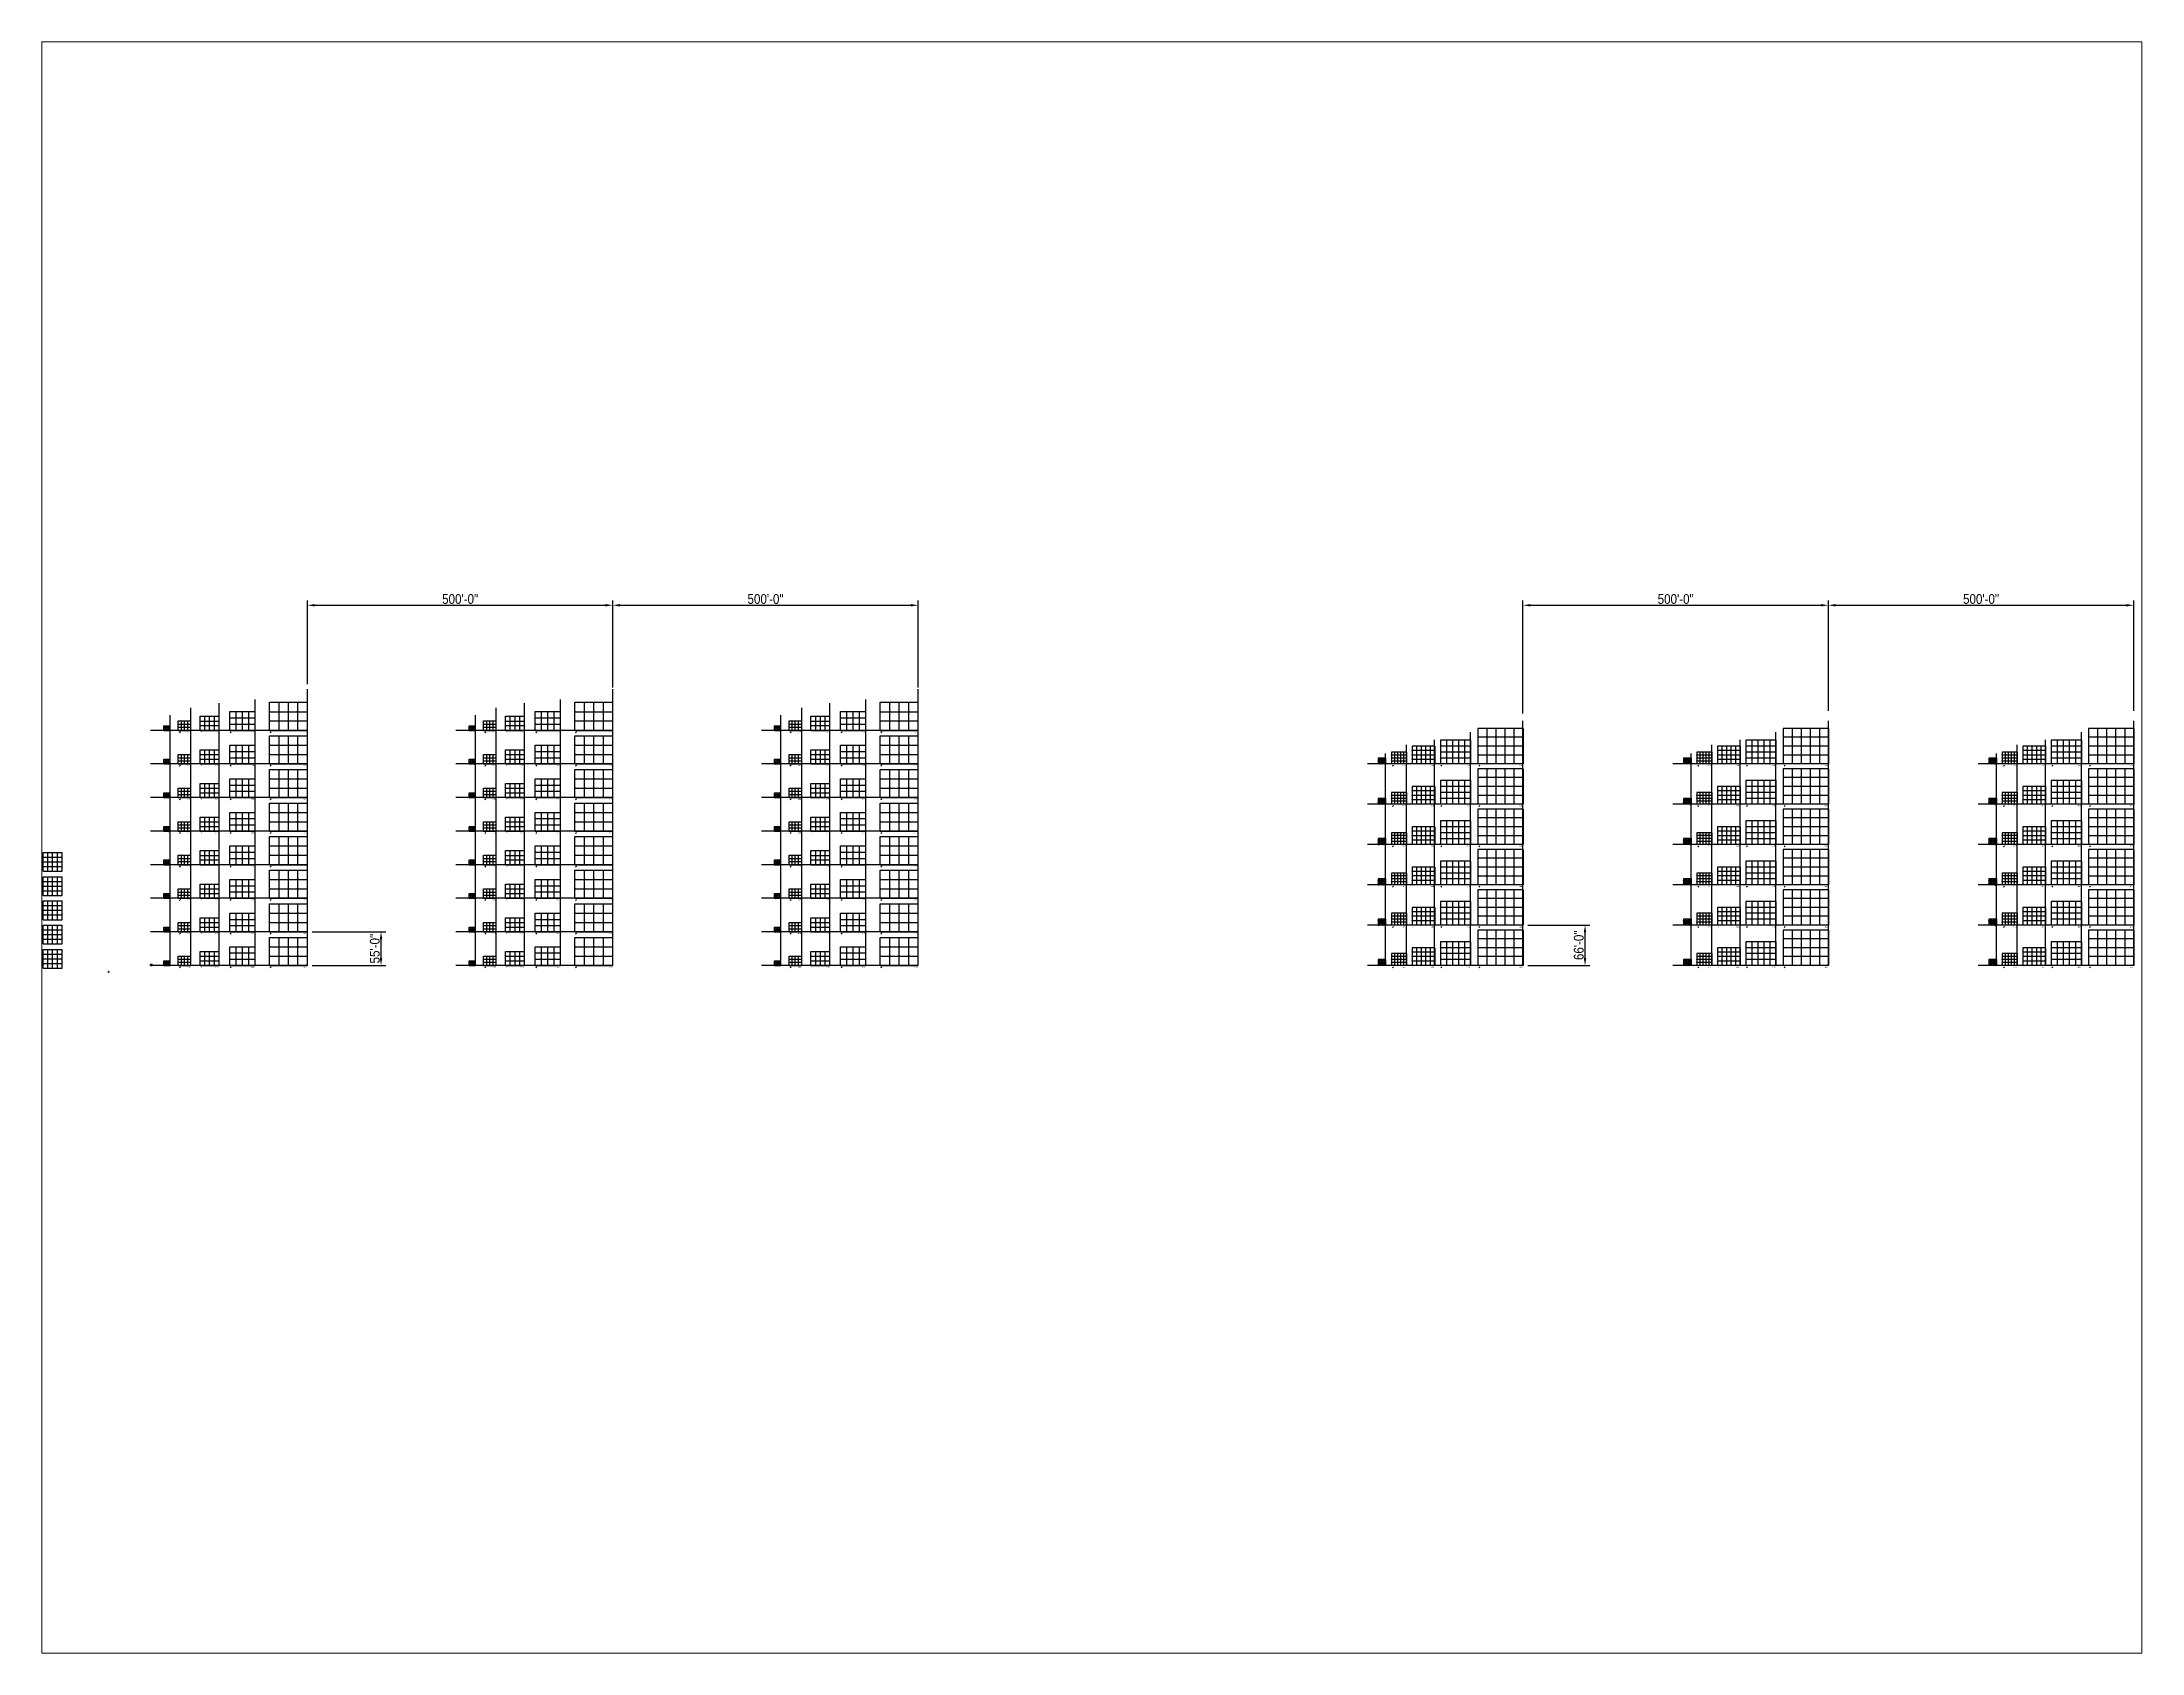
# Paper-space layout 'Layout1' of a CAD drawing. Header units: inches. Extents: x 1.08 to 9.68, y 0.82 to 7.42.
# The model-space entities are those that its viewports show. They can reach past a viewport. Long polylines and large blocks are cut down to what shows.
import ezdxf

# ---------------------------------------------------------------- set-up
doc = ezdxf.new("R2010")
doc.units = ezdxf.units.IN
doc.header["$LTSCALE"] = 12
doc.header["$MEASUREMENT"] = 0
doc.header["$PDMODE"] = 3
doc.linetypes.add('HIDDEN2', pattern=[0.1875, 0.125, -0.0625])
doc.layers.get('0').update_dxf_attribs({"linetype": 'CONTINUOUS'})
doc.layers.get('DefPoints').update_dxf_attribs({"color": 251, "linetype": 'CONTINUOUS'})
doc.layers.add('S-ANNO-GRID-NONPLOT', color=251, linetype='CONTINUOUS', plot=False)
doc.layers.add('S-CONC', color=4, linetype='CONTINUOUS')
doc.layers.add('S-WOOD', color=3, linetype='CONTINUOUS')
doc.styles.add('Arial', font='arial.ttf', dxfattribs={"width": 0.85})
doc.dimstyles.get("Standard").update_dxf_attribs({"dimtxt": 0.125, "dimasz": 0.125, "dimexe": 0.0625, "dimexo": 0.0625, "dimgap": 0.0625, "dimtad": 1, "dimdec": 3, "dimzin": 3, "dimdsep": 46, "dimlunit": 4, "dimtxsty": 'Arial', "dimcen": 0.09375, "dimclrd": 256, "dimclre": 256, "dimclrt": 256, "dimadec": 0, "dimazin": 0, "dimtfac": 1, "dimtdec": 3, "dimtix": 1, "dimtmove": 0, "dimatfit": 3, "dimfxl": 1, "dimfrac": 2, "dimtolj": 1, "dimtzin": 0, "dimarcsym": 0})

# ---------------------------------------------------------------- blocks, each defined once
blk = doc.blocks.new('*D221')
at = {"layer": 'DefPoints', "color": 0, "transparency": 16777216}
for p in [(17691, 8851), (11691, 7202), (17691, 7137)]:
    blk.add_point(p, dxfattribs=at)
at = {"layer": 'S-ANNO-GRID-NONPLOT', "lineweight": -2, "transparency": 16777216}
for p, q in [((11691, 7298), (11691, 8947)), ((11835, 8851), (17547, 8851)), ((17691, 7233), (17691, 8947))]:
    blk.add_line(p, q, dxfattribs=at)
at = {"layer": 'S-ANNO-GRID-NONPLOT', "transparency": 16777216}
for points in [[(11835, 8875), (11835, 8827), (11691, 8851)], [(17547, 8875), (17547, 8827), (17691, 8851)]]:
    blk.add_solid(points, dxfattribs=at)
at = {"layer": 'S-ANNO-GRID-NONPLOT', "transparency": 16777216, "insert": (14691, 8973), "char_height": 192, "attachment_point": 5, "style": 'Arial'}
blk.add_mtext('\\A1;500\'-0"', dxfattribs=at)
blk = doc.blocks.new('*D222')
at = {"layer": 'DefPoints', "color": 0, "transparency": 16777216}
for p in [(11691, 8851), (5691, 7202), (11691, 7137)]:
    blk.add_point(p, dxfattribs=at)
at = {"layer": 'S-ANNO-GRID-NONPLOT', "lineweight": -2, "transparency": 16777216}
for p, q in [((5691, 7298), (5691, 8947)), ((5835, 8851), (11547, 8851)), ((11691, 7233), (11691, 8947))]:
    blk.add_line(p, q, dxfattribs=at)
at = {"layer": 'S-ANNO-GRID-NONPLOT', "transparency": 16777216}
for points in [[(5835, 8875), (5835, 8827), (5691, 8851)], [(11547, 8875), (11547, 8827), (11691, 8851)]]:
    blk.add_solid(points, dxfattribs=at)
at = {"layer": 'S-ANNO-GRID-NONPLOT', "transparency": 16777216, "insert": (8691, 8973), "char_height": 192, "attachment_point": 5, "style": 'Arial'}
blk.add_mtext('\\A1;500\'-0"', dxfattribs=at)
blk = doc.blocks.new('Se_GRID 24x36')
for p, q in [((0, 23), (7.8, 23)), ((0, 15.3), (0, 23)), ((7.8, 0), (7.8, 23)), ((7.8, 23), (15.5, 23)), ((15.5, 0), (15.5, 23)), ((15.5, 23), (23.3, 23)), ((23.3, 0), (23.3, 23)), ((23.3, 23), (31.1, 23)), ((31.1, 15.3), (31.1, 23)), ((0, 15.3), (0.5, 15.8)), ((0, 7.7), (0, 15.3)), ((0, 15.3), (7.8, 15.3)), ((0, 7.7), (0.5, 8.2)), ((0, 0), (0, 7.7)), ((0, 7.7), (7.8, 7.7)), ((0, 0), (0.5, 0.5)), ((0, 0), (7.8, 0)), ((7.8, 15.3), (8.3, 15.8)), ((7.8, 15.3), (15.5, 15.3)), ((7.8, 7.7), (8.3, 8.2)), ((7.8, 7.7), (15.5, 7.7)), ((7.8, 0), (8.3, 0.5)), ((7.8, 0), (15.5, 0)), ((15.5, 15.3), (16, 15.8)), ((15.5, 15.3), (23.3, 15.3)), ((15.5, 7.7), (16, 8.2)), ((15.5, 7.7), (23.3, 7.7)), ((15.5, 0), (16, 0.5)), ((23.3, 15.3), (23.8, 15.8)), ((23.3, 15.3), (31.1, 15.3)), ((23.3, 7.7), (23.8, 8.2)), ((23.3, 7.7), (31.1, 7.7)), ((23.3, 0), (23.8, 0.5)), ((31.1, 7.7), (31.1, 15.3)), ((31.1, 0), (31.1, 7.7)), ((15.5, 0), (23.3, 0)), ((23.3, 0), (31.1, 0))]:
    blk.add_line(p, q)
at = {"linetype": 'HIDDEN2'}
for p, q in [((7.8, 15.3), (7.3, 15.8)), ((7.8, 7.7), (7.3, 8.2)), ((7.8, 0), (7.3, 0.5)), ((15.5, 15.3), (15, 15.8)), ((15.5, 7.7), (15, 8.2)), ((15.5, 0), (15, 0.5)), ((23.3, 15.3), (22.8, 15.8)), ((23.3, 7.7), (22.8, 8.2)), ((23.3, 0), (22.8, 0.5)), ((31.1, 15.3), (30.6, 15.8)), ((31.1, 7.7), (30.6, 8.2)), ((31.1, 0), (30.6, 0.5))]:
    blk.add_line(p, q, dxfattribs=at)
blk = doc.blocks.new('Se_GRID 30x42')
for p, q in [((7.4, 29), (0, 29)), ((0, 29), (0, 21.8)), ((0, 21.8), (0.5, 22.3)), ((7.4, 21.8), (0, 21.8)), ((0, 21.8), (0, 14.5)), ((14.8, 29), (7.4, 29)), ((7.4, 29), (7.4, 21.8)), ((7.4, 21.8), (7.9, 22.3)), ((14.8, 21.8), (7.4, 21.8)), ((7.4, 21.8), (7.4, 14.5)), ((22.2, 29), (14.8, 29)), ((14.8, 29), (14.8, 21.8)), ((14.8, 21.8), (15.3, 22.3)), ((22.2, 21.8), (14.8, 21.8)), ((14.8, 21.8), (14.8, 14.5)), ((29.7, 29), (22.2, 29)), ((22.2, 29), (22.2, 21.8)), ((22.2, 21.8), (22.7, 22.3)), ((29.7, 21.8), (22.2, 21.8)), ((22.2, 21.8), (22.2, 14.5)), ((37.1, 29), (29.7, 29)), ((29.7, 29), (29.7, 21.8)), ((29.7, 21.8), (30.2, 22.3)), ((37.1, 21.8), (29.7, 21.8)), ((29.7, 21.8), (29.7, 14.5)), ((37.1, 29), (37.1, 21.8)), ((37.1, 21.8), (37.1, 14.5)), ((0, 14.5), (0.5, 15)), ((7.4, 14.5), (0, 14.5)), ((0, 14.5), (0, 7.2)), ((0, 7.2), (0.5, 7.8)), ((7.4, 7.2), (0, 7.2)), ((0, 7.2), (0, 0)), ((0, 0), (0.5, 0.5)), ((7.4, 0), (0, 0)), ((7.4, 14.5), (7.9, 15)), ((14.8, 14.5), (7.4, 14.5)), ((7.4, 14.5), (7.4, 7.2)), ((7.4, 7.2), (7.9, 7.8)), ((14.8, 7.2), (7.4, 7.2)), ((7.4, 7.2), (7.4, 0)), ((7.4, 0), (7.9, 0.5)), ((14.8, 0), (7.4, 0)), ((14.8, 14.5), (15.3, 15)), ((22.2, 14.5), (14.8, 14.5)), ((14.8, 14.5), (14.8, 7.2)), ((14.8, 7.2), (15.3, 7.8)), ((22.2, 7.2), (14.8, 7.2)), ((14.8, 7.2), (14.8, 0)), ((14.8, 0), (15.3, 0.5)), ((22.2, 0), (14.8, 0)), ((22.2, 14.5), (22.7, 15)), ((29.7, 14.5), (22.2, 14.5)), ((22.2, 14.5), (22.2, 7.2)), ((22.2, 7.2), (22.7, 7.8)), ((29.7, 7.2), (22.2, 7.2)), ((22.2, 7.2), (22.2, 0)), ((22.2, 0), (22.7, 0.5)), ((29.7, 0), (22.2, 0)), ((29.7, 14.5), (30.2, 15)), ((37.1, 14.5), (29.7, 14.5)), ((29.7, 14.5), (29.7, 7.2)), ((29.7, 7.2), (30.2, 7.8)), ((37.1, 7.2), (29.7, 7.2)), ((29.7, 7.2), (29.7, 0)), ((29.7, 0), (30.2, 0.5)), ((37.1, 0), (29.7, 0)), ((37.1, 14.5), (37.1, 7.2)), ((37.1, 7.2), (37.1, 0))]:
    blk.add_line(p, q)
at = {"linetype": 'HIDDEN2'}
for p, q in [((7.4, 21.8), (6.9, 22.3)), ((14.8, 21.8), (14.3, 22.3)), ((22.2, 21.8), (21.7, 22.3)), ((29.7, 21.8), (29.2, 22.3)), ((37.1, 21.8), (36.6, 22.3)), ((7.4, 14.5), (6.9, 15)), ((7.4, 7.2), (6.9, 7.8)), ((7.4, 0), (6.9, 0.5)), ((14.8, 14.5), (14.3, 15)), ((14.8, 7.2), (14.3, 7.8)), ((14.8, 0), (14.3, 0.5)), ((22.2, 14.5), (21.7, 15)), ((22.2, 7.2), (21.7, 7.8)), ((22.2, 0), (21.7, 0.5)), ((29.7, 14.5), (29.2, 15)), ((29.7, 7.2), (29.2, 7.8)), ((29.7, 0), (29.2, 0.5)), ((37.1, 14.5), (36.6, 15)), ((37.1, 7.2), (36.6, 7.8)), ((37.1, 0), (36.6, 0.5))]:
    blk.add_line(p, q, dxfattribs=at)
blk = doc.blocks.new('*D1595')
at = {"layer": 'DefPoints', "color": 0, "transparency": 16777216}
for p in [(41573, 8851), (35573, 7202), (41573, 6680)]:
    blk.add_point(p, dxfattribs=at)
at = {"layer": 'S-ANNO-GRID-NONPLOT', "lineweight": -2, "transparency": 16777216}
for p, q in [((35573, 7298), (35573, 8947)), ((35717, 8851), (41429, 8851)), ((41573, 6776), (41573, 8947))]:
    blk.add_line(p, q, dxfattribs=at)
at = {"layer": 'S-ANNO-GRID-NONPLOT', "transparency": 16777216}
for points in [[(35717, 8875), (35717, 8827), (35573, 8851)], [(41429, 8875), (41429, 8827), (41573, 8851)]]:
    blk.add_solid(points, dxfattribs=at)
at = {"layer": 'S-ANNO-GRID-NONPLOT', "transparency": 16777216, "insert": (38573, 8973), "char_height": 192, "attachment_point": 5, "style": 'Arial'}
blk.add_mtext('\\A1;500\'-0"', dxfattribs=at)
blk = doc.blocks.new('*D1596')
at = {"layer": 'DefPoints', "color": 0, "transparency": 16777216}
for p in [(35573, 8851), (29573, 6626), (35573, 6681)]:
    blk.add_point(p, dxfattribs=at)
at = {"layer": 'S-ANNO-GRID-NONPLOT', "lineweight": -2, "transparency": 16777216}
for p, q in [((29573, 6722), (29573, 8947)), ((29717, 8851), (35429, 8851)), ((35573, 6777), (35573, 8947))]:
    blk.add_line(p, q, dxfattribs=at)
at = {"layer": 'S-ANNO-GRID-NONPLOT', "transparency": 16777216}
for points in [[(29717, 8875), (29717, 8827), (29573, 8851)], [(35429, 8875), (35429, 8827), (35573, 8851)]]:
    blk.add_solid(points, dxfattribs=at)
at = {"layer": 'S-ANNO-GRID-NONPLOT', "transparency": 16777216, "insert": (32573, 8973), "char_height": 192, "attachment_point": 5, "style": 'Arial'}
blk.add_mtext('\\A1;500\'-0"', dxfattribs=at)
blk = doc.blocks.new('*D1644')
at = {"layer": 'DefPoints', "color": 0, "transparency": 16777216}
for p in [(5691, 2432), (7137, 2432), (5691, 1772)]:
    blk.add_point(p, dxfattribs=at)
at = {"layer": 'S-ANNO-GRID-NONPLOT', "lineweight": -2, "transparency": 16777216}
for p, q in [((5787, 2432), (7233, 2432)), ((7137, 1916), (7137, 2288)), ((5787, 1772), (7233, 1772))]:
    blk.add_line(p, q, dxfattribs=at)
at = {"layer": 'S-ANNO-GRID-NONPLOT', "transparency": 16777216}
for points in [[(7113, 2288), (7161, 2288), (7137, 2432)], [(7113, 1916), (7161, 1916), (7137, 1772)]]:
    blk.add_solid(points, dxfattribs=at)
at = {"layer": 'S-ANNO-GRID-NONPLOT', "transparency": 16777216, "insert": (7015, 2102), "char_height": 192, "attachment_point": 5, "rotation": 90, "style": 'Arial'}
blk.add_mtext('\\A1;55\'-0"', dxfattribs=at)
blk = doc.blocks.new('*D1645')
at = {"layer": 'DefPoints', "color": 0, "transparency": 16777216}
for p in [(29573, 2564), (30792, 2564), (29573, 1772)]:
    blk.add_point(p, dxfattribs=at)
at = {"layer": 'S-ANNO-GRID-NONPLOT', "lineweight": -2, "transparency": 16777216}
for p, q in [((29669, 2564), (30888, 2564)), ((30792, 1916), (30792, 2420)), ((29669, 1772), (30888, 1772))]:
    blk.add_line(p, q, dxfattribs=at)
at = {"layer": 'S-ANNO-GRID-NONPLOT', "transparency": 16777216}
for points in [[(30768, 2420), (30816, 2420), (30792, 2564)], [(30768, 1916), (30816, 1916), (30792, 1772)]]:
    blk.add_solid(points, dxfattribs=at)
at = {"layer": 'S-ANNO-GRID-NONPLOT', "transparency": 16777216, "insert": (30670, 2168), "char_height": 192, "attachment_point": 5, "rotation": 90, "style": 'Arial'}
blk.add_mtext('\\A1;66\'-0"', dxfattribs=at)
blk = doc.blocks.new('Se_24x36_STARTERS_GRID')
for p, q in [((-373, 276), (-280, 276)), ((-373, 184), (-373, 276)), ((-373, 184), (-367, 190)), ((-373, 92), (-373, 184)), ((-373, 184), (-280, 184)), ((-373, 92), (-367, 98)), ((-373, 0), (-373, 92)), ((-373, 92), (-280, 92)), ((-373, 0), (-367, 6)), ((-280, -92), (-280, 276)), ((-280, 276), (-186, 276)), ((-280, 184), (-274, 190)), ((-280, 184), (-186, 184)), ((-280, 92), (-274, 98)), ((-280, 92), (-186, 92)), ((-280, 0), (-274, 6)), ((-186, -92), (-186, 276)), ((-186, 276), (-93, 276)), ((-186, 184), (-180, 190)), ((-186, 184), (-93, 184)), ((-186, 92), (-180, 98)), ((-186, 92), (-93, 92)), ((-186, 0), (-180, 6)), ((-93, -92), (-93, 276)), ((-93, 276), (0, 276)), ((-93, 184), (-87, 190)), ((-93, 184), (0, 184)), ((-93, 92), (-87, 98)), ((-93, 92), (0, 92)), ((-93, 0), (-87, 6)), ((0, 184), (0, 276)), ((0, 92), (0, 184)), ((0, 0), (0, 92)), ((-373, 0), (-280, 0)), ((-373, -92), (-373, 0)), ((-373, -92), (-367, -86)), ((-373, -92), (-280, -92)), ((-280, 0), (-186, 0)), ((-280, -92), (-274, -86)), ((-280, -92), (-186, -92)), ((-186, 0), (-93, 0)), ((-186, -92), (-180, -86)), ((-186, -92), (-93, -92)), ((-93, 0), (0, 0)), ((-93, -92), (-87, -86)), ((-93, -92), (0, -92)), ((0, -92), (0, 0))]:
    blk.add_line(p, q)
at = {"linetype": 'HIDDEN2'}
for p, q in [((-280, 184), (-286, 190)), ((-280, 92), (-286, 98)), ((-280, 0), (-286, 6)), ((-186, 184), (-192, 190)), ((-186, 92), (-192, 98)), ((-186, 0), (-192, 6)), ((-93, 184), (-99, 190)), ((-93, 92), (-99, 98)), ((-93, 0), (-99, 6)), ((0, 184), (-6, 190)), ((0, 92), (-6, 98)), ((0, 0), (-6, 6)), ((-280, -92), (-286, -86)), ((-186, -92), (-192, -86)), ((-93, -92), (-99, -86)), ((0, -92), (-6, -86))]:
    blk.add_line(p, q, dxfattribs=at)
blk = doc.blocks.new('PLY-0.5')
at = {"layer": 'S-WOOD'}
h = blk.add_hatch(dxfattribs=at)
h.set_pattern_fill('PLAST', color=1, scale=5, angle=45, style=0)
h.set_pattern_definition([(45, (0, -0.5), (-0.88388, 0.88388), []), (45, (-0.1105, -0.3895), (-0.88388, 0.88388), []), (45, (-0.221, -0.279), (-0.88388, 0.88388), [])])
h.paths.add_polyline_path([(0, -0.5), (5, -0.5), (5, 0), (0, 0)])
at = {"layer": 'S-WOOD', "color": 1}
blk.add_line((0, -0.25), (5, -0.25), dxfattribs=at)
at = {"layer": 'S-WOOD'}
blk.add_lwpolyline([(0, -0.5), (5, -0.5), (5, 0), (0, 0)], close=True, dxfattribs=at)

msp = doc.modelspace()

# ---------------------------------------------------------------- linework, layer by layer
at = {"layer": 'S-ANNO-GRID-NONPLOT'}
for p, q in [((5691.431, 1772.3633), (5691.431, 7202.3949)), ((11691.431, 1772.3633), (11691.431, 7202.3949)), ((17691.431, 1772.3633), (17691.431, 7202.3949)), ((2993.8283, 1772.3633), (2993.8283, 6692.4962)), ((3401.3059, 1772.3633), (3401.3059, 6832.1685)), ((3955.9871, 1772.3633), (3955.9871, 6928.427)), ((4661.7827, 1772.3633), (4661.7827, 7001.8522)), ((8993.8283, 1772.3633), (8993.8283, 6692.4962)), ((9401.3059, 1772.3633), (9401.3059, 6832.1685)), ((9955.9871, 1772.3633), (9955.9871, 6928.427)), ((10661.7827, 1772.3633), (10661.7827, 7001.8522)), ((14993.8283, 1772.3633), (14993.8283, 6692.4962)), ((15401.3059, 1772.3633), (15401.3059, 6832.1685)), ((15955.9871, 1772.3633), (15955.9871, 6928.427)), ((16661.7827, 1772.3633), (16661.7827, 7001.8522)), ((5691.431, 6392.3633), (2609.0403, 6392.3633)), ((11691.431, 6392.3633), (8609.0403, 6392.3633)), ((17691.431, 6392.3633), (14609.0403, 6392.3633)), ((27837.8436, 1772.3633), (27837.8436, 6203.4683)), ((28543.6392, 1772.3633), (28543.6392, 6357.7514)), ((29573.2875, 1772.3633), (29573.2875, 6581.1645)), ((33837.8436, 1772.3633), (33837.8436, 6203.4683)), ((34543.6392, 1772.3633), (34543.6392, 6357.7514)), ((35573.2875, 1772.3633), (35573.2875, 6581.1645)), ((39837.8436, 1772.3633), (39837.8436, 6203.4683)), ((40543.6392, 1772.3633), (40543.6392, 6357.7514)), ((41573.2875, 1772.3633), (41573.2875, 6581.1645)), ((26875.0783, 1772.3633), (26875.0783, 5939.8298)), ((27283.1624, 1772.3633), (27283.1624, 6105.5823)), ((32875.0783, 1772.3633), (32875.0783, 5939.8298)), ((33283.1624, 1772.3633), (33283.1624, 6105.5823)), ((38875.0783, 1772.3633), (38875.0783, 5939.8298)), ((39283.1624, 1772.3633), (39283.1624, 6105.5823)), ((5691.431, 5732.3633), (2609.0403, 5732.3633)), ((11691.431, 5732.3633), (8609.0403, 5732.3633)), ((17691.431, 5732.3633), (14609.0403, 5732.3633)), ((29573.2875, 5732.3633), (26515.0783, 5732.3633)), ((35573.2875, 5732.3633), (32515.0783, 5732.3633)), ((41573.2875, 5732.3633), (38515.0783, 5732.3633)), ((5691.431, 5072.3633), (2609.0403, 5072.3633)), ((11691.431, 5072.3633), (8609.0403, 5072.3633)), ((17691.431, 5072.3633), (14609.0403, 5072.3633)), ((29573.2875, 4940.3633), (26515.0783, 4940.3633)), ((35573.2875, 4940.3633), (32515.0783, 4940.3633)), ((41573.2875, 4940.3633), (38515.0783, 4940.3633)), ((5691.431, 4412.3633), (2609.0403, 4412.3633)), ((11691.431, 4412.3633), (8609.0403, 4412.3633)), ((17691.431, 4412.3633), (14609.0403, 4412.3633)), ((29573.2875, 4148.3633), (26515.0783, 4148.3633)), ((35573.2875, 4148.3633), (32515.0783, 4148.3633)), ((41573.2875, 4148.3633), (38515.0783, 4148.3633)), ((5691.431, 3752.3633), (2609.0403, 3752.3633)), ((11691.431, 3752.3633), (8609.0403, 3752.3633)), ((17691.431, 3752.3633), (14609.0403, 3752.3633)), ((29573.2875, 3356.3633), (26515.0783, 3356.3633)), ((35573.2875, 3356.3633), (32515.0783, 3356.3633)), ((41573.2875, 3356.3633), (38515.0783, 3356.3633)), ((5691.431, 3092.3633), (2609.0403, 3092.3633)), ((11691.431, 3092.3633), (8609.0403, 3092.3633)), ((17691.431, 3092.3633), (14609.0403, 3092.3633)), ((29573.2875, 2564.3633), (26515.0783, 2564.3633)), ((35573.2875, 2564.3633), (32515.0783, 2564.3633)), ((41573.2875, 2564.3633), (38515.0783, 2564.3633)), ((5691.431, 2432.3633), (2609.0403, 2432.3633)), ((11691.431, 2432.3633), (8609.0403, 2432.3633)), ((17691.431, 2432.3633), (14609.0403, 2432.3633)), ((5691.431, 1772.3633), (2609.0403, 1772.3633)), ((11691.431, 1772.3633), (8609.0403, 1772.3633)), ((17691.431, 1772.3633), (14609.0403, 1772.3633)), ((29573.2875, 1772.3633), (26515.0783, 1772.3633)), ((35573.2875, 1772.3633), (32515.0783, 1772.3633)), ((41573.2875, 1772.3633), (38515.0783, 1772.3633))]:
    msp.add_line(p, q, dxfattribs=at)

# ---------------------------------------------------------------- block references
for name, p, xscale, yscale, zscale in [('Se_GRID 24x36', (3583.1507, 6392.3633), 12, 12, 12), ('Se_GRID 24x36', (4164.6675, 6392.3633), 16, 16, 16), ('Se_GRID 24x36', (4945.7582, 6392.3633), 24, 24, 24), ('Se_GRID 24x36', (9583.1507, 6392.3633), 12, 12, 12), ('Se_GRID 24x36', (10164.6675, 6392.3633), 16, 16, 16), ('Se_GRID 24x36', (10945.7582, 6392.3633), 24, 24, 24), ('Se_GRID 24x36', (15583.1507, 6392.3633), 12, 12, 12), ('Se_GRID 24x36', (16164.6675, 6392.3633), 16, 16, 16), ('Se_GRID 24x36', (16945.7582, 6392.3633), 24, 24, 24), ('Se_GRID 24x36', (2869.5495, 6392.3633), 4, 4, 4), ('Se_GRID 24x36', (3152.7483, 6392.3633), 8, 8, 8), ('Se_GRID 24x36', (4945.7582, 5732.3633), 24, 24, 24), ('Se_GRID 24x36', (8869.5495, 6392.3633), 4, 4, 4), ('Se_GRID 24x36', (9152.7483, 6392.3633), 8, 8, 8), ('Se_GRID 24x36', (10945.7582, 5732.3633), 24, 24, 24), ('Se_GRID 24x36', (14869.5495, 6392.3633), 4, 4, 4), ('Se_GRID 24x36', (15152.7483, 6392.3633), 8, 8, 8), ('Se_GRID 24x36', (16945.7582, 5732.3633), 24, 24, 24), ('Se_GRID 30x42', (27950.524, 5732.3633), 16, 16, 16), ('Se_GRID 30x42', (28683.6147, 5732.3633), 24, 24, 24), ('Se_GRID 30x42', (33950.524, 5732.3633), 16, 16, 16), ('Se_GRID 30x42', (34683.6147, 5732.3633), 24, 24, 24), ('Se_GRID 30x42', (39950.524, 5732.3633), 16, 16, 16), ('Se_GRID 30x42', (40683.6147, 5732.3633), 24, 24, 24), ('Se_GRID 24x36', (2869.5495, 5732.3633), 4, 4, 4), ('Se_GRID 24x36', (3152.7483, 5732.3633), 8, 8, 8), ('Se_GRID 24x36', (3583.1507, 5732.3633), 12, 12, 12), ('Se_GRID 24x36', (4164.6675, 5732.3633), 16, 16, 16), ('Se_GRID 24x36', (8869.5495, 5732.3633), 4, 4, 4), ('Se_GRID 24x36', (9152.7483, 5732.3633), 8, 8, 8), ('Se_GRID 24x36', (9583.1507, 5732.3633), 12, 12, 12), ('Se_GRID 24x36', (10164.6675, 5732.3633), 16, 16, 16), ('Se_GRID 24x36', (14869.5495, 5732.3633), 4, 4, 4), ('Se_GRID 24x36', (15152.7483, 5732.3633), 8, 8, 8), ('Se_GRID 24x36', (15583.1507, 5732.3633), 12, 12, 12), ('Se_GRID 24x36', (16164.6675, 5732.3633), 16, 16, 16), ('Se_GRID 30x42', (26726.7995, 5732.3633), 4, 4, 4), ('Se_GRID 30x42', (26986.6048, 5732.3633), 8, 8, 8), ('Se_GRID 30x42', (27393.0072, 5732.3633), 12, 12, 12), ('Se_GRID 30x42', (32726.7995, 5732.3633), 4, 4, 4), ('Se_GRID 30x42', (32986.6048, 5732.3633), 8, 8, 8), ('Se_GRID 30x42', (33393.0072, 5732.3633), 12, 12, 12), ('Se_GRID 30x42', (38726.7995, 5732.3633), 4, 4, 4), ('Se_GRID 30x42', (38986.6048, 5732.3633), 8, 8, 8), ('Se_GRID 30x42', (39393.0072, 5732.3633), 12, 12, 12), ('Se_GRID 24x36', (4164.6675, 5072.3633), 16, 16, 16), ('Se_GRID 24x36', (4945.7582, 5072.3633), 24, 24, 24), ('Se_GRID 24x36', (10164.6675, 5072.3633), 16, 16, 16), ('Se_GRID 24x36', (10945.7582, 5072.3633), 24, 24, 24), ('Se_GRID 24x36', (16164.6675, 5072.3633), 16, 16, 16), ('Se_GRID 24x36', (16945.7582, 5072.3633), 24, 24, 24), ('Se_GRID 30x42', (27950.524, 4940.3633), 16, 16, 16), ('Se_GRID 30x42', (28683.6147, 4940.3633), 24, 24, 24), ('Se_GRID 30x42', (33950.524, 4940.3633), 16, 16, 16), ('Se_GRID 30x42', (34683.6147, 4940.3633), 24, 24, 24), ('Se_GRID 30x42', (39950.524, 4940.3633), 16, 16, 16), ('Se_GRID 30x42', (40683.6147, 4940.3633), 24, 24, 24), ('Se_GRID 24x36', (2869.5495, 5072.3633), 4, 4, 4), ('Se_GRID 24x36', (3152.7483, 5072.3633), 8, 8, 8), ('Se_GRID 24x36', (3583.1507, 5072.3633), 12, 12, 12), ('Se_GRID 24x36', (4945.7582, 4412.3633), 24, 24, 24), ('Se_GRID 24x36', (8869.5495, 5072.3633), 4, 4, 4), ('Se_GRID 24x36', (9152.7483, 5072.3633), 8, 8, 8), ('Se_GRID 24x36', (9583.1507, 5072.3633), 12, 12, 12), ('Se_GRID 24x36', (10945.7582, 4412.3633), 24, 24, 24), ('Se_GRID 24x36', (14869.5495, 5072.3633), 4, 4, 4), ('Se_GRID 24x36', (15152.7483, 5072.3633), 8, 8, 8), ('Se_GRID 24x36', (15583.1507, 5072.3633), 12, 12, 12), ('Se_GRID 24x36', (16945.7582, 4412.3633), 24, 24, 24), ('Se_GRID 30x42', (26726.7995, 4940.3633), 4, 4, 4), ('Se_GRID 30x42', (26986.6048, 4940.3633), 8, 8, 8), ('Se_GRID 30x42', (27393.0072, 4940.3633), 12, 12, 12), ('Se_GRID 30x42', (32726.7995, 4940.3633), 4, 4, 4), ('Se_GRID 30x42', (32986.6048, 4940.3633), 8, 8, 8), ('Se_GRID 30x42', (33393.0072, 4940.3633), 12, 12, 12), ('Se_GRID 30x42', (38726.7995, 4940.3633), 4, 4, 4), ('Se_GRID 30x42', (38986.6048, 4940.3633), 8, 8, 8), ('Se_GRID 30x42', (39393.0072, 4940.3633), 12, 12, 12), ('Se_GRID 24x36', (3152.7483, 4412.3633), 8, 8, 8), ('Se_GRID 24x36', (3583.1507, 4412.3633), 12, 12, 12), ('Se_GRID 24x36', (4164.6675, 4412.3633), 16, 16, 16), ('Se_GRID 24x36', (9152.7483, 4412.3633), 8, 8, 8), ('Se_GRID 24x36', (9583.1507, 4412.3633), 12, 12, 12), ('Se_GRID 24x36', (10164.6675, 4412.3633), 16, 16, 16), ('Se_GRID 24x36', (15152.7483, 4412.3633), 8, 8, 8), ('Se_GRID 24x36', (15583.1507, 4412.3633), 12, 12, 12), ('Se_GRID 24x36', (16164.6675, 4412.3633), 16, 16, 16), ('Se_GRID 30x42', (27950.524, 4148.3633), 16, 16, 16), ('Se_GRID 30x42', (28683.6147, 4148.3633), 24, 24, 24), ('Se_GRID 30x42', (33950.524, 4148.3633), 16, 16, 16), ('Se_GRID 30x42', (34683.6147, 4148.3633), 24, 24, 24), ('Se_GRID 30x42', (39950.524, 4148.3633), 16, 16, 16), ('Se_GRID 30x42', (40683.6147, 4148.3633), 24, 24, 24), ('Se_GRID 24x36', (2869.5495, 4412.3633), 4, 4, 4), ('Se_GRID 24x36', (4945.7582, 3752.3633), 24, 24, 24), ('Se_GRID 24x36', (8869.5495, 4412.3633), 4, 4, 4), ('Se_GRID 24x36', (10945.7582, 3752.3633), 24, 24, 24), ('Se_GRID 24x36', (14869.5495, 4412.3633), 4, 4, 4), ('Se_GRID 24x36', (16945.7582, 3752.3633), 24, 24, 24), ('Se_GRID 30x42', (26726.7995, 4148.3633), 4, 4, 4), ('Se_GRID 30x42', (26986.6048, 4148.3633), 8, 8, 8), ('Se_GRID 30x42', (27393.0072, 4148.3633), 12, 12, 12), ('Se_GRID 30x42', (32726.7995, 4148.3633), 4, 4, 4), ('Se_GRID 30x42', (32986.6048, 4148.3633), 8, 8, 8), ('Se_GRID 30x42', (33393.0072, 4148.3633), 12, 12, 12), ('Se_GRID 30x42', (38726.7995, 4148.3633), 4, 4, 4), ('Se_GRID 30x42', (38986.6048, 4148.3633), 8, 8, 8), ('Se_GRID 30x42', (39393.0072, 4148.3633), 12, 12, 12), ('Se_GRID 24x36', (2869.5495, 3752.3633), 4, 4, 4), ('Se_GRID 24x36', (3152.7483, 3752.3633), 8, 8, 8), ('Se_GRID 24x36', (3583.1507, 3752.3633), 12, 12, 12), ('Se_GRID 24x36', (4164.6675, 3752.3633), 16, 16, 16), ('Se_GRID 24x36', (8869.5495, 3752.3633), 4, 4, 4), ('Se_GRID 24x36', (9152.7483, 3752.3633), 8, 8, 8), ('Se_GRID 24x36', (9583.1507, 3752.3633), 12, 12, 12), ('Se_GRID 24x36', (10164.6675, 3752.3633), 16, 16, 16), ('Se_GRID 24x36', (14869.5495, 3752.3633), 4, 4, 4), ('Se_GRID 24x36', (15152.7483, 3752.3633), 8, 8, 8), ('Se_GRID 24x36', (15583.1507, 3752.3633), 12, 12, 12), ('Se_GRID 24x36', (16164.6675, 3752.3633), 16, 16, 16), ('Se_GRID 30x42', (27950.524, 3356.3633), 16, 16, 16), ('Se_GRID 30x42', (28683.6147, 3356.3633), 24, 24, 24), ('Se_GRID 30x42', (33950.524, 3356.3633), 16, 16, 16), ('Se_GRID 30x42', (34683.6147, 3356.3633), 24, 24, 24), ('Se_GRID 30x42', (39950.524, 3356.3633), 16, 16, 16), ('Se_GRID 30x42', (40683.6147, 3356.3633), 24, 24, 24), ('Se_GRID 24x36', (3583.1507, 3092.3633), 12, 12, 12), ('Se_GRID 24x36', (4164.6675, 3092.3633), 16, 16, 16), ('Se_GRID 24x36', (4945.7582, 3092.3633), 24, 24, 24), ('Se_GRID 24x36', (9583.1507, 3092.3633), 12, 12, 12), ('Se_GRID 24x36', (10164.6675, 3092.3633), 16, 16, 16), ('Se_GRID 24x36', (10945.7582, 3092.3633), 24, 24, 24), ('Se_GRID 24x36', (15583.1507, 3092.3633), 12, 12, 12), ('Se_GRID 24x36', (16164.6675, 3092.3633), 16, 16, 16), ('Se_GRID 24x36', (16945.7582, 3092.3633), 24, 24, 24), ('Se_GRID 30x42', (26726.7995, 3356.3633), 4, 4, 4), ('Se_GRID 30x42', (26986.6048, 3356.3633), 8, 8, 8), ('Se_GRID 30x42', (27393.0072, 3356.3633), 12, 12, 12), ('Se_GRID 30x42', (32726.7995, 3356.3633), 4, 4, 4), ('Se_GRID 30x42', (32986.6048, 3356.3633), 8, 8, 8), ('Se_GRID 30x42', (33393.0072, 3356.3633), 12, 12, 12), ('Se_GRID 30x42', (38726.7995, 3356.3633), 4, 4, 4), ('Se_GRID 30x42', (38986.6048, 3356.3633), 8, 8, 8), ('Se_GRID 30x42', (39393.0072, 3356.3633), 12, 12, 12), ('Se_GRID 24x36', (2869.5495, 3092.3633), 4, 4, 4), ('Se_GRID 24x36', (3152.7483, 3092.3633), 8, 8, 8), ('Se_GRID 24x36', (4945.7582, 2432.3633), 24, 24, 24), ('Se_GRID 24x36', (8869.5495, 3092.3633), 4, 4, 4), ('Se_GRID 24x36', (9152.7483, 3092.3633), 8, 8, 8), ('Se_GRID 24x36', (10945.7582, 2432.3633), 24, 24, 24), ('Se_GRID 24x36', (14869.5495, 3092.3633), 4, 4, 4), ('Se_GRID 24x36', (15152.7483, 3092.3633), 8, 8, 8), ('Se_GRID 24x36', (16945.7582, 2432.3633), 24, 24, 24), ('Se_GRID 30x42', (27393.0072, 2564.3633), 12, 12, 12), ('Se_GRID 30x42', (27950.524, 2564.3633), 16, 16, 16), ('Se_GRID 30x42', (28683.6147, 2564.3633), 24, 24, 24), ('Se_GRID 30x42', (33393.0072, 2564.3633), 12, 12, 12), ('Se_GRID 30x42', (33950.524, 2564.3633), 16, 16, 16), ('Se_GRID 30x42', (34683.6147, 2564.3633), 24, 24, 24), ('Se_GRID 30x42', (39393.0072, 2564.3633), 12, 12, 12), ('Se_GRID 30x42', (39950.524, 2564.3633), 16, 16, 16), ('Se_GRID 30x42', (40683.6147, 2564.3633), 24, 24, 24), ('Se_GRID 24x36', (2869.5495, 2432.3633), 4, 4, 4), ('Se_GRID 24x36', (3152.7483, 2432.3633), 8, 8, 8), ('Se_GRID 24x36', (3583.1507, 2432.3633), 12, 12, 12), ('Se_GRID 24x36', (4164.6675, 2432.3633), 16, 16, 16), ('Se_GRID 24x36', (8869.5495, 2432.3633), 4, 4, 4), ('Se_GRID 24x36', (9152.7483, 2432.3633), 8, 8, 8), ('Se_GRID 24x36', (9583.1507, 2432.3633), 12, 12, 12), ('Se_GRID 24x36', (10164.6675, 2432.3633), 16, 16, 16), ('Se_GRID 24x36', (14869.5495, 2432.3633), 4, 4, 4), ('Se_GRID 24x36', (15152.7483, 2432.3633), 8, 8, 8), ('Se_GRID 24x36', (15583.1507, 2432.3633), 12, 12, 12), ('Se_GRID 24x36', (16164.6675, 2432.3633), 16, 16, 16), ('Se_GRID 30x42', (26726.7995, 2564.3633), 4, 4, 4), ('Se_GRID 30x42', (26986.6048, 2564.3633), 8, 8, 8), ('Se_GRID 30x42', (32726.7995, 2564.3633), 4, 4, 4), ('Se_GRID 30x42', (32986.6048, 2564.3633), 8, 8, 8), ('Se_GRID 30x42', (38726.7995, 2564.3633), 4, 4, 4), ('Se_GRID 30x42', (38986.6048, 2564.3633), 8, 8, 8), ('Se_GRID 24x36', (4164.6675, 1772.3633), 16, 16, 16), ('Se_GRID 24x36', (4945.7582, 1772.3633), 24, 24, 24), ('Se_GRID 24x36', (10164.6675, 1772.3633), 16, 16, 16), ('Se_GRID 24x36', (10945.7582, 1772.3633), 24, 24, 24), ('Se_GRID 24x36', (16164.6675, 1772.3633), 16, 16, 16), ('Se_GRID 24x36', (16945.7582, 1772.3633), 24, 24, 24), ('Se_GRID 30x42', (27393.0072, 1772.3633), 12, 12, 12), ('Se_GRID 30x42', (27950.524, 1772.3633), 16, 16, 16), ('Se_GRID 30x42', (28683.6147, 1772.3633), 24, 24, 24), ('Se_GRID 30x42', (33393.0072, 1772.3633), 12, 12, 12), ('Se_GRID 30x42', (33950.524, 1772.3633), 16, 16, 16), ('Se_GRID 30x42', (34683.6147, 1772.3633), 24, 24, 24), ('Se_GRID 30x42', (39393.0072, 1772.3633), 12, 12, 12), ('Se_GRID 30x42', (39950.524, 1772.3633), 16, 16, 16), ('Se_GRID 30x42', (40683.6147, 1772.3633), 24, 24, 24), ('Se_GRID 24x36', (2869.5495, 1772.3633), 4, 4, 4), ('Se_GRID 24x36', (3152.7483, 1772.3633), 8, 8, 8), ('Se_GRID 24x36', (3583.1507, 1772.3633), 12, 12, 12), ('Se_GRID 24x36', (8869.5495, 1772.3633), 4, 4, 4), ('Se_GRID 24x36', (9152.7483, 1772.3633), 8, 8, 8), ('Se_GRID 24x36', (9583.1507, 1772.3633), 12, 12, 12), ('Se_GRID 24x36', (14869.5495, 1772.3633), 4, 4, 4), ('Se_GRID 24x36', (15152.7483, 1772.3633), 8, 8, 8), ('Se_GRID 24x36', (15583.1507, 1772.3633), 12, 12, 12), ('Se_GRID 30x42', (26726.7995, 1772.3633), 4, 4, 4), ('Se_GRID 30x42', (26986.6048, 1772.3633), 8, 8, 8), ('Se_GRID 30x42', (32726.7995, 1772.3633), 4, 4, 4), ('Se_GRID 30x42', (32986.6048, 1772.3633), 8, 8, 8), ('Se_GRID 30x42', (38726.7995, 1772.3633), 4, 4, 4), ('Se_GRID 30x42', (38986.6048, 1772.3633), 8, 8, 8)]:
    msp.add_blockref(name, p, dxfattribs=dict(at, xscale=xscale, yscale=yscale, zscale=zscale))
for name, p in [('Se_24x36_STARTERS_GRID', (870.5728, 3715.5466)), ('Se_24x36_STARTERS_GRID', (870.5728, 3239.5466)), ('Se_24x36_STARTERS_GRID', (870.5728, 2763.5466)), ('Se_24x36_STARTERS_GRID', (870.5728, 2287.5466)), ('Se_24x36_STARTERS_GRID', (317.7364, 1951.5466)), ('Se_24x36_STARTERS_GRID', (870.5728, 1811.5466)), ('Se_24x36_STARTERS_GRID', (317.7364, 1475.5466)), ('Se_GRID 24x36', (2609.0403, 1772.3633)), ('Se_24x36_STARTERS_GRID', (317.7364, 999.5466))]:
    msp.add_blockref(name, p, dxfattribs=at)
at = {"layer": 'S-CONC'}
msp.add_blockref('PLY-0.5', (1783.8136, 1649.7744), dxfattribs=at)

# ---------------------------------------------------------------- texts
at = {"layer": 'S-ANNO-GRID-NONPLOT', "color": 191, "style": 'Arial'}
for s, insert, char_height, width, attachment_point in [('3"', (2875.5495, 6380.3633), 9, 29.548794, 1), ('S3.70', (2987.8283, 6380.3633), 9, 29.548794, 3), ('\\A1;1{\\H0.7x;\\S1#2;}"', (3164.7483, 6368.3633), 18, 59.097588, 1), ('S3.70', (3389.3059, 6368.3633), 18, 59.097588, 3), ('1"', (3595.1507, 6368.3633), 18, 59.097588, 1), ('S3.70', (3943.9871, 6368.3633), 18, 59.097588, 3), ('\\A1;{\\H0.7x;\\S3#4;}"', (4176.6675, 6368.3633), 18, 59.097588, 1), ('S3.70', (4649.7827, 6368.3633), 18, 59.097588, 3), ('\\A1;{\\H0.7x;\\S1#2;}"', (4957.7582, 6368.3633), 18, 59.097588, 1), ('S3.70', (5679.431, 6368.3633), 18, 59.097588, 3), ('3"', (8875.5495, 6380.3633), 9, 29.548794, 1), ('S4.70', (8987.8283, 6380.3633), 9, 29.548794, 3), ('\\A1;1{\\H0.7x;\\S1#2;}"', (9164.7483, 6368.3633), 18, 59.097588, 1), ('S4.70', (9389.3059, 6368.3633), 18, 59.097588, 3), ('1"', (9595.1507, 6368.3633), 18, 59.097588, 1), ('S4.70', (9943.9871, 6368.3633), 18, 59.097588, 3), ('\\A1;{\\H0.7x;\\S3#4;}"', (10176.6675, 6368.3633), 18, 59.097588, 1), ('S4.70', (10649.7827, 6368.3633), 18, 59.097588, 3), ('\\A1;{\\H0.7x;\\S1#2;}"', (10957.7582, 6368.3633), 18, 59.097588, 1), ('S4.70', (11679.431, 6368.3633), 18, 59.097588, 3), ('3"', (14875.5495, 6380.3633), 9, 29.548794, 1), ('S5.70', (14987.8283, 6380.3633), 9, 29.548794, 3), ('\\A1;1{\\H0.7x;\\S1#2;}"', (15164.7483, 6368.3633), 18, 59.097588, 1), ('S5.70', (15389.3059, 6368.3633), 18, 59.097588, 3), ('1"', (15595.1507, 6368.3633), 18, 59.097588, 1), ('S5.70', (15943.9871, 6368.3633), 18, 59.097588, 3), ('\\A1;{\\H0.7x;\\S3#4;}"', (16176.6675, 6368.3633), 18, 59.097588, 1), ('S5.70', (16649.7827, 6368.3633), 18, 59.097588, 3), ('\\A1;{\\H0.7x;\\S1#2;}"', (16957.7582, 6368.3633), 18, 59.097588, 1), ('S5.70', (17679.431, 6368.3633), 18, 59.097588, 3), ('3"', (2875.5495, 5720.3633), 9, 29.548794, 1), ('S3.60', (2987.8283, 5720.3633), 9, 29.548794, 3), ('\\A1;1{\\H0.7x;\\S1#2;}"', (3164.7483, 5708.3633), 18, 59.097588, 1), ('S3.60', (3389.3059, 5708.3633), 18, 59.097588, 3), ('1"', (3595.1507, 5708.3633), 18, 59.097588, 1), ('S3.60', (3943.9871, 5708.3633), 18, 59.097588, 3), ('\\A1;{\\H0.7x;\\S3#4;}"', (4176.6675, 5708.3633), 18, 59.097588, 1), ('S3.60', (4649.7827, 5708.3633), 18, 59.097588, 3), ('\\A1;{\\H0.7x;\\S1#2;}"', (4957.7582, 5708.3633), 18, 59.097588, 1), ('S3.60', (5679.431, 5708.3633), 18, 59.097588, 3), ('3"', (8875.5495, 5720.3633), 9, 29.548794, 1), ('S4.60', (8987.8283, 5720.3633), 9, 29.548794, 3), ('\\A1;1{\\H0.7x;\\S1#2;}"', (9164.7483, 5708.3633), 18, 59.097588, 1), ('S4.60', (9389.3059, 5708.3633), 18, 59.097588, 3), ('1"', (9595.1507, 5708.3633), 18, 59.097588, 1), ('S4.60', (9943.9871, 5708.3633), 18, 59.097588, 3), ('\\A1;{\\H0.7x;\\S3#4;}"', (10176.6675, 5708.3633), 18, 59.097588, 1), ('S4.60', (10649.7827, 5708.3633), 18, 59.097588, 3), ('\\A1;{\\H0.7x;\\S1#2;}"', (10957.7582, 5708.3633), 18, 59.097588, 1), ('S4.60', (11679.431, 5708.3633), 18, 59.097588, 3), ('3"', (14875.5495, 5720.3633), 9, 29.548794, 1), ('S5.60', (14987.8283, 5720.3633), 9, 29.548794, 3), ('\\A1;1{\\H0.7x;\\S1#2;}"', (15164.7483, 5708.3633), 18, 59.097588, 1), ('S5.60', (15389.3059, 5708.3633), 18, 59.097588, 3), ('1"', (15595.1507, 5708.3633), 18, 59.097588, 1), ('S5.60', (15943.9871, 5708.3633), 18, 59.097588, 3), ('\\A1;{\\H0.7x;\\S3#4;}"', (16176.6675, 5708.3633), 18, 59.097588, 1), ('S5.60', (16649.7827, 5708.3633), 18, 59.097588, 3), ('\\A1;{\\H0.7x;\\S1#2;}"', (16957.7582, 5708.3633), 18, 59.097588, 1), ('S5.60', (17679.431, 5708.3633), 18, 59.097588, 3), ('3"', (26732.7995, 5720.3633), 9, 29.548794, 1), ('S3.50', (26869.0783, 5720.3633), 9, 29.548794, 3), ('\\A1;1{\\H0.7x;\\S1#2;}"', (26998.6048, 5708.3633), 18, 59.097588, 1), ('S3.50', (27271.1624, 5708.3633), 18, 59.097588, 3), ('1"', (27405.0072, 5708.3633), 18, 59.097588, 1), ('S3.50', (27825.8436, 5708.3633), 18, 59.097588, 3), ('\\A1;{\\H0.7x;\\S3#4;}"', (27962.524, 5708.3633), 18, 59.097588, 1), ('S3.50', (28531.6392, 5708.3633), 18, 59.097588, 3), ('\\A1;{\\H0.7x;\\S1#2;}"', (28706.1525, 5708.3633), 18, 59.097588, 1), ('S3.50', (29561.2875, 5708.3633), 18, 59.097588, 3), ('3"', (32732.7995, 5720.3633), 9, 29.548794, 1), ('S4.50', (32869.0783, 5720.3633), 9, 29.548794, 3), ('\\A1;1{\\H0.7x;\\S1#2;}"', (32998.6048, 5708.3633), 18, 59.097588, 1), ('S4.50', (33271.1624, 5708.3633), 18, 59.097588, 3), ('1"', (33405.0072, 5708.3633), 18, 59.097588, 1), ('S4.50', (33825.8436, 5708.3633), 18, 59.097588, 3), ('\\A1;{\\H0.7x;\\S3#4;}"', (33962.524, 5708.3633), 18, 59.097588, 1), ('S4.50', (34531.6392, 5708.3633), 18, 59.097588, 3), ('\\A1;{\\H0.7x;\\S1#2;}"', (34706.1525, 5708.3633), 18, 59.097588, 1), ('S4.50', (35561.2875, 5708.3633), 18, 59.097588, 3), ('3"', (38732.7995, 5720.3633), 9, 29.548794, 1), ('S5.50', (38869.0783, 5720.3633), 9, 29.548794, 3), ('\\A1;1{\\H0.7x;\\S1#2;}"', (38998.6048, 5708.3633), 18, 59.097588, 1), ('S5.50', (39271.1624, 5708.3633), 18, 59.097588, 3), ('1"', (39405.0072, 5708.3633), 18, 59.097588, 1), ('S5.50', (39825.8436, 5708.3633), 18, 59.097588, 3), ('\\A1;{\\H0.7x;\\S3#4;}"', (39962.524, 5708.3633), 18, 59.097588, 1), ('S5.50', (40531.6392, 5708.3633), 18, 59.097588, 3), ('\\A1;{\\H0.7x;\\S1#2;}"', (40706.1525, 5708.3633), 18, 59.097588, 1), ('S5.50', (41561.2875, 5708.3633), 18, 59.097588, 3), ('3"', (2875.5495, 5060.3633), 9, 29.548794, 1), ('S3.50', (2987.8283, 5060.3633), 9, 29.548794, 3), ('\\A1;1{\\H0.7x;\\S1#2;}"', (3164.7483, 5048.3633), 18, 59.097588, 1), ('S3.50', (3389.3059, 5048.3633), 18, 59.097588, 3), ('1"', (3595.1507, 5048.3633), 18, 59.097588, 1), ('S3.50', (3943.9871, 5048.3633), 18, 59.097588, 3), ('\\A1;{\\H0.7x;\\S3#4;}"', (4176.6675, 5048.3633), 18, 59.097588, 1), ('S3.50', (4649.7827, 5048.3633), 18, 59.097588, 3), ('\\A1;{\\H0.7x;\\S1#2;}"', (4957.7582, 5048.3633), 18, 59.097588, 1), ('S3.50', (5679.431, 5048.3633), 18, 59.097588, 3), ('3"', (8875.5495, 5060.3633), 9, 29.548794, 1), ('S4.50', (8987.8283, 5060.3633), 9, 29.548794, 3), ('\\A1;1{\\H0.7x;\\S1#2;}"', (9164.7483, 5048.3633), 18, 59.097588, 1), ('S4.50', (9389.3059, 5048.3633), 18, 59.097588, 3), ('1"', (9595.1507, 5048.3633), 18, 59.097588, 1), ('S4.50', (9943.9871, 5048.3633), 18, 59.097588, 3), ('\\A1;{\\H0.7x;\\S3#4;}"', (10176.6675, 5048.3633), 18, 59.097588, 1), ('S4.50', (10649.7827, 5048.3633), 18, 59.097588, 3), ('\\A1;{\\H0.7x;\\S1#2;}"', (10957.7582, 5048.3633), 18, 59.097588, 1), ('S4.50', (11679.431, 5048.3633), 18, 59.097588, 3), ('3"', (14875.5495, 5060.3633), 9, 29.548794, 1), ('S5.50', (14987.8283, 5060.3633), 9, 29.548794, 3), ('\\A1;1{\\H0.7x;\\S1#2;}"', (15164.7483, 5048.3633), 18, 59.097588, 1), ('S5.50', (15389.3059, 5048.3633), 18, 59.097588, 3), ('1"', (15595.1507, 5048.3633), 18, 59.097588, 1), ('S5.50', (15943.9871, 5048.3633), 18, 59.097588, 3), ('\\A1;{\\H0.7x;\\S3#4;}"', (16176.6675, 5048.3633), 18, 59.097588, 1), ('S5.50', (16649.7827, 5048.3633), 18, 59.097588, 3), ('\\A1;{\\H0.7x;\\S1#2;}"', (16957.7582, 5048.3633), 18, 59.097588, 1), ('S5.50', (17679.431, 5048.3633), 18, 59.097588, 3), ('3"', (26732.7995, 4928.3633), 9, 29.548794, 1), ('S3.40', (26869.0783, 4928.3633), 9, 29.548794, 3), ('\\A1;1{\\H0.7x;\\S1#2;}"', (26998.6048, 4916.3633), 18, 59.097588, 1), ('S3.40', (27271.1624, 4916.3633), 18, 59.097588, 3), ('1"', (27405.0072, 4916.3633), 18, 59.097588, 1), ('S3.40', (27825.8436, 4916.3633), 18, 59.097588, 3), ('\\A1;{\\H0.7x;\\S3#4;}"', (27962.524, 4916.3633), 18, 59.097588, 1), ('S3.40', (28531.6392, 4916.3633), 18, 59.097588, 3), ('\\A1;{\\H0.7x;\\S1#2;}"', (28706.1525, 4916.3633), 18, 59.097588, 1), ('S3.40', (29561.2875, 4916.3633), 18, 59.097588, 3), ('3"', (32732.7995, 4928.3633), 9, 29.548794, 1), ('S4.40', (32869.0783, 4928.3633), 9, 29.548794, 3), ('\\A1;1{\\H0.7x;\\S1#2;}"', (32998.6048, 4916.3633), 18, 59.097588, 1), ('S4.40', (33271.1624, 4916.3633), 18, 59.097588, 3), ('1"', (33405.0072, 4916.3633), 18, 59.097588, 1), ('S4.40', (33825.8436, 4916.3633), 18, 59.097588, 3), ('\\A1;{\\H0.7x;\\S3#4;}"', (33962.524, 4916.3633), 18, 59.097588, 1), ('S4.40', (34531.6392, 4916.3633), 18, 59.097588, 3), ('\\A1;{\\H0.7x;\\S1#2;}"', (34706.1525, 4916.3633), 18, 59.097588, 1), ('S4.40', (35561.2875, 4916.3633), 18, 59.097588, 3), ('3"', (38732.7995, 4928.3633), 9, 29.548794, 1), ('S5.40', (38869.0783, 4928.3633), 9, 29.548794, 3), ('\\A1;1{\\H0.7x;\\S1#2;}"', (38998.6048, 4916.3633), 18, 59.097588, 1), ('S5.40', (39271.1624, 4916.3633), 18, 59.097588, 3), ('1"', (39405.0072, 4916.3633), 18, 59.097588, 1), ('S5.40', (39825.8436, 4916.3633), 18, 59.097588, 3), ('\\A1;{\\H0.7x;\\S3#4;}"', (39962.524, 4916.3633), 18, 59.097588, 1), ('S5.40', (40531.6392, 4916.3633), 18, 59.097588, 3), ('\\A1;{\\H0.7x;\\S1#2;}"', (40706.1525, 4916.3633), 18, 59.097588, 1), ('S5.40', (41561.2875, 4916.3633), 18, 59.097588, 3), ('3"', (2875.5495, 4400.3633), 9, 29.548794, 1), ('S3.40', (2987.8283, 4400.3633), 9, 29.548794, 3), ('\\A1;1{\\H0.7x;\\S1#2;}"', (3164.7483, 4388.3633), 18, 59.097588, 1), ('S3.40', (3389.3059, 4388.3633), 18, 59.097588, 3), ('1"', (3595.1507, 4388.3633), 18, 59.097588, 1), ('S3.40', (3943.9871, 4388.3633), 18, 59.097588, 3), ('\\A1;{\\H0.7x;\\S3#4;}"', (4176.6675, 4388.3633), 18, 59.097588, 1), ('S3.40', (4649.7827, 4388.3633), 18, 59.097588, 3), ('\\A1;{\\H0.7x;\\S1#2;}"', (4957.7582, 4388.3633), 18, 59.097588, 1), ('S3.40', (5679.431, 4388.3633), 18, 59.097588, 3), ('3"', (8875.5495, 4400.3633), 9, 29.548794, 1), ('S4.40', (8987.8283, 4400.3633), 9, 29.548794, 3), ('\\A1;1{\\H0.7x;\\S1#2;}"', (9164.7483, 4388.3633), 18, 59.097588, 1), ('S4.40', (9389.3059, 4388.3633), 18, 59.097588, 3), ('1"', (9595.1507, 4388.3633), 18, 59.097588, 1), ('S4.40', (9943.9871, 4388.3633), 18, 59.097588, 3), ('\\A1;{\\H0.7x;\\S3#4;}"', (10176.6675, 4388.3633), 18, 59.097588, 1), ('S4.40', (10649.7827, 4388.3633), 18, 59.097588, 3), ('\\A1;{\\H0.7x;\\S1#2;}"', (10957.7582, 4388.3633), 18, 59.097588, 1), ('S4.40', (11679.431, 4388.3633), 18, 59.097588, 3), ('3"', (14875.5495, 4400.3633), 9, 29.548794, 1), ('S5.40', (14987.8283, 4400.3633), 9, 29.548794, 3), ('\\A1;1{\\H0.7x;\\S1#2;}"', (15164.7483, 4388.3633), 18, 59.097588, 1), ('S5.40', (15389.3059, 4388.3633), 18, 59.097588, 3), ('1"', (15595.1507, 4388.3633), 18, 59.097588, 1), ('S5.40', (15943.9871, 4388.3633), 18, 59.097588, 3), ('\\A1;{\\H0.7x;\\S3#4;}"', (16176.6675, 4388.3633), 18, 59.097588, 1), ('S5.40', (16649.7827, 4388.3633), 18, 59.097588, 3), ('\\A1;{\\H0.7x;\\S1#2;}"', (16957.7582, 4388.3633), 18, 59.097588, 1), ('S5.40', (17679.431, 4388.3633), 18, 59.097588, 3), ('3"', (26732.7995, 4136.3633), 9, 29.548794, 1), ('S3.30', (26869.0783, 4136.3633), 9, 29.548794, 3), ('3"', (32732.7995, 4136.3633), 9, 29.548794, 1), ('S4.30', (32869.0783, 4136.3633), 9, 29.548794, 3), ('3"', (38732.7995, 4136.3633), 9, 29.548794, 1), ('S5.30', (38869.0783, 4136.3633), 9, 29.548794, 3), ('3"', (2875.5495, 3740.3633), 9, 29.548794, 1), ('S3.30', (2987.8283, 3740.3633), 9, 29.548794, 3), ('\\A1;1{\\H0.7x;\\S1#2;}"', (3164.7483, 3728.3633), 18, 59.097588, 1), ('S3.30', (3389.3059, 3728.3633), 18, 59.097588, 3), ('1"', (3595.1507, 3728.3633), 18, 59.097588, 1), ('S3.30', (3943.9871, 3728.3633), 18, 59.097588, 3), ('\\A1;{\\H0.7x;\\S3#4;}"', (4176.6675, 3728.3633), 18, 59.097588, 1), ('S3.30', (4649.7827, 3728.3633), 18, 59.097588, 3), ('\\A1;{\\H0.7x;\\S1#2;}"', (4957.7582, 3728.3633), 18, 59.097588, 1), ('S3.30', (5679.431, 3728.3633), 18, 59.097588, 3), ('3"', (8875.5495, 3740.3633), 9, 29.548794, 1), ('S4.30', (8987.8283, 3740.3633), 9, 29.548794, 3), ('\\A1;1{\\H0.7x;\\S1#2;}"', (9164.7483, 3728.3633), 18, 59.097588, 1), ('S4.30', (9389.3059, 3728.3633), 18, 59.097588, 3), ('1"', (9595.1507, 3728.3633), 18, 59.097588, 1), ('S4.30', (9943.9871, 3728.3633), 18, 59.097588, 3), ('\\A1;{\\H0.7x;\\S3#4;}"', (10176.6675, 3728.3633), 18, 59.097588, 1), ('S4.30', (10649.7827, 3728.3633), 18, 59.097588, 3), ('\\A1;{\\H0.7x;\\S1#2;}"', (10957.7582, 3728.3633), 18, 59.097588, 1), ('S4.30', (11679.431, 3728.3633), 18, 59.097588, 3), ('3"', (14875.5495, 3740.3633), 9, 29.548794, 1), ('S5.30', (14987.8283, 3740.3633), 9, 29.548794, 3), ('\\A1;1{\\H0.7x;\\S1#2;}"', (15164.7483, 3728.3633), 18, 59.097588, 1), ('S5.30', (15389.3059, 3728.3633), 18, 59.097588, 3), ('1"', (15595.1507, 3728.3633), 18, 59.097588, 1), ('S5.30', (15943.9871, 3728.3633), 18, 59.097588, 3), ('\\A1;{\\H0.7x;\\S3#4;}"', (16176.6675, 3728.3633), 18, 59.097588, 1), ('S5.30', (16649.7827, 3728.3633), 18, 59.097588, 3), ('\\A1;{\\H0.7x;\\S1#2;}"', (16957.7582, 3728.3633), 18, 59.097588, 1), ('S5.30', (17679.431, 3728.3633), 18, 59.097588, 3), ('\\A1;1{\\H0.7x;\\S1#2;}"', (26998.6048, 4124.3633), 18, 59.097588, 1), ('S3.30', (27271.1624, 4124.3633), 18, 59.097588, 3), ('1"', (27405.0072, 4124.3633), 18, 59.097588, 1), ('S3.30', (27825.8436, 4124.3633), 18, 59.097588, 3), ('\\A1;{\\H0.7x;\\S3#4;}"', (27962.524, 4124.3633), 18, 59.097588, 1), ('S3.30', (28531.6392, 4124.3633), 18, 59.097588, 3), ('\\A1;{\\H0.7x;\\S1#2;}"', (28706.1525, 4124.3633), 18, 59.097588, 1), ('S3.30', (29561.2875, 4124.3633), 18, 59.097588, 3), ('\\A1;1{\\H0.7x;\\S1#2;}"', (32998.6048, 4124.3633), 18, 59.097588, 1), ('S4.30', (33271.1624, 4124.3633), 18, 59.097588, 3), ('1"', (33405.0072, 4124.3633), 18, 59.097588, 1), ('S4.30', (33825.8436, 4124.3633), 18, 59.097588, 3), ('\\A1;{\\H0.7x;\\S3#4;}"', (33962.524, 4124.3633), 18, 59.097588, 1), ('S4.30', (34531.6392, 4124.3633), 18, 59.097588, 3), ('\\A1;{\\H0.7x;\\S1#2;}"', (34706.1525, 4124.3633), 18, 59.097588, 1), ('S4.30', (35561.2875, 4124.3633), 18, 59.097588, 3), ('\\A1;1{\\H0.7x;\\S1#2;}"', (38998.6048, 4124.3633), 18, 59.097588, 1), ('S5.30', (39271.1624, 4124.3633), 18, 59.097588, 3), ('1"', (39405.0072, 4124.3633), 18, 59.097588, 1), ('S5.30', (39825.8436, 4124.3633), 18, 59.097588, 3), ('\\A1;{\\H0.7x;\\S3#4;}"', (39962.524, 4124.3633), 18, 59.097588, 1), ('S5.30', (40531.6392, 4124.3633), 18, 59.097588, 3), ('\\A1;{\\H0.7x;\\S1#2;}"', (40706.1525, 4124.3633), 18, 59.097588, 1), ('S5.30', (41561.2875, 4124.3633), 18, 59.097588, 3), ('3"', (26732.7995, 3344.3633), 9, 29.548794, 1), ('S3.20', (26869.0783, 3344.3633), 9, 29.548794, 3), ('\\A1;1{\\H0.7x;\\S1#2;}"', (26998.6048, 3332.3633), 18, 59.097588, 1), ('S3.20', (27271.1624, 3332.3633), 18, 59.097588, 3), ('1"', (27405.0072, 3332.3633), 18, 59.097588, 1), ('S3.20', (27825.8436, 3332.3633), 18, 59.097588, 3), ('\\A1;{\\H0.7x;\\S3#4;}"', (27962.524, 3332.3633), 18, 59.097588, 1), ('S3.20', (28531.6392, 3332.3633), 18, 59.097588, 3), ('\\A1;{\\H0.7x;\\S1#2;}"', (28706.1525, 3332.3633), 18, 59.097588, 1), ('S3.20', (29561.2875, 3332.3633), 18, 59.097588, 3), ('3"', (32732.7995, 3344.3633), 9, 29.548794, 1), ('S4.20', (32869.0783, 3344.3633), 9, 29.548794, 3), ('\\A1;1{\\H0.7x;\\S1#2;}"', (32998.6048, 3332.3633), 18, 59.097588, 1), ('S4.20', (33271.1624, 3332.3633), 18, 59.097588, 3), ('1"', (33405.0072, 3332.3633), 18, 59.097588, 1), ('S4.20', (33825.8436, 3332.3633), 18, 59.097588, 3), ('\\A1;{\\H0.7x;\\S3#4;}"', (33962.524, 3332.3633), 18, 59.097588, 1), ('S4.20', (34531.6392, 3332.3633), 18, 59.097588, 3), ('\\A1;{\\H0.7x;\\S1#2;}"', (34706.1525, 3332.3633), 18, 59.097588, 1), ('S4.20', (35561.2875, 3332.3633), 18, 59.097588, 3), ('3"', (38732.7995, 3344.3633), 9, 29.548794, 1), ('S5.20', (38869.0783, 3344.3633), 9, 29.548794, 3), ('\\A1;1{\\H0.7x;\\S1#2;}"', (38998.6048, 3332.3633), 18, 59.097588, 1), ('S5.20', (39271.1624, 3332.3633), 18, 59.097588, 3), ('1"', (39405.0072, 3332.3633), 18, 59.097588, 1), ('S5.20', (39825.8436, 3332.3633), 18, 59.097588, 3), ('\\A1;{\\H0.7x;\\S3#4;}"', (39962.524, 3332.3633), 18, 59.097588, 1), ('S5.20', (40531.6392, 3332.3633), 18, 59.097588, 3), ('\\A1;{\\H0.7x;\\S1#2;}"', (40706.1525, 3332.3633), 18, 59.097588, 1), ('S5.20', (41561.2875, 3332.3633), 18, 59.097588, 3), ('3"', (2875.5495, 3080.3633), 9, 29.548794, 1), ('S3.20', (2987.8283, 3080.3633), 9, 29.548794, 3), ('\\A1;1{\\H0.7x;\\S1#2;}"', (3164.7483, 3068.3633), 18, 59.097588, 1), ('S3.20', (3389.3059, 3068.3633), 18, 59.097588, 3), ('1"', (3595.1507, 3068.3633), 18, 59.097588, 1), ('S3.20', (3943.9871, 3068.3633), 18, 59.097588, 3), ('\\A1;{\\H0.7x;\\S3#4;}"', (4176.6675, 3068.3633), 18, 59.097588, 1), ('S3.20', (4649.7827, 3068.3633), 18, 59.097588, 3), ('\\A1;{\\H0.7x;\\S1#2;}"', (4957.7582, 3068.3633), 18, 59.097588, 1), ('S3.20', (5679.431, 3068.3633), 18, 59.097588, 3), ('3"', (8875.5495, 3080.3633), 9, 29.548794, 1), ('S4.20', (8987.8283, 3080.3633), 9, 29.548794, 3), ('\\A1;1{\\H0.7x;\\S1#2;}"', (9164.7483, 3068.3633), 18, 59.097588, 1), ('S4.20', (9389.3059, 3068.3633), 18, 59.097588, 3), ('1"', (9595.1507, 3068.3633), 18, 59.097588, 1), ('S4.20', (9943.9871, 3068.3633), 18, 59.097588, 3), ('\\A1;{\\H0.7x;\\S3#4;}"', (10176.6675, 3068.3633), 18, 59.097588, 1), ('S4.20', (10649.7827, 3068.3633), 18, 59.097588, 3), ('\\A1;{\\H0.7x;\\S1#2;}"', (10957.7582, 3068.3633), 18, 59.097588, 1), ('S4.20', (11679.431, 3068.3633), 18, 59.097588, 3), ('3"', (14875.5495, 3080.3633), 9, 29.548794, 1), ('S5.20', (14987.8283, 3080.3633), 9, 29.548794, 3), ('\\A1;1{\\H0.7x;\\S1#2;}"', (15164.7483, 3068.3633), 18, 59.097588, 1), ('S5.20', (15389.3059, 3068.3633), 18, 59.097588, 3), ('1"', (15595.1507, 3068.3633), 18, 59.097588, 1), ('S5.20', (15943.9871, 3068.3633), 18, 59.097588, 3), ('\\A1;{\\H0.7x;\\S3#4;}"', (16176.6675, 3068.3633), 18, 59.097588, 1), ('S5.20', (16649.7827, 3068.3633), 18, 59.097588, 3), ('\\A1;{\\H0.7x;\\S1#2;}"', (16957.7582, 3068.3633), 18, 59.097588, 1), ('S5.20', (17679.431, 3068.3633), 18, 59.097588, 3), ('3"', (26732.7995, 2552.3633), 9, 29.548794, 1), ('S3.10', (26869.0783, 2552.3633), 9, 29.548794, 3), ('\\A1;1{\\H0.7x;\\S1#2;}"', (26998.6048, 2540.3633), 18, 59.097588, 1), ('S3.10', (27271.1624, 2540.3633), 18, 59.097588, 3), ('1"', (27405.0072, 2540.3633), 18, 59.097588, 1), ('S3.10', (27825.8436, 2540.3633), 18, 59.097588, 3), ('\\A1;{\\H0.7x;\\S3#4;}"', (27962.524, 2540.3633), 18, 59.097588, 1), ('S3.10', (28531.6392, 2540.3633), 18, 59.097588, 3), ('\\A1;{\\H0.7x;\\S1#2;}"', (28706.1525, 2540.3633), 18, 59.097588, 1), ('S3.10', (29561.2875, 2540.3633), 18, 59.097588, 3), ('3"', (32732.7995, 2552.3633), 9, 29.548794, 1), ('S4.10', (32869.0783, 2552.3633), 9, 29.548794, 3), ('\\A1;1{\\H0.7x;\\S1#2;}"', (32998.6048, 2540.3633), 18, 59.097588, 1), ('S4.10', (33271.1624, 2540.3633), 18, 59.097588, 3), ('1"', (33405.0072, 2540.3633), 18, 59.097588, 1), ('S4.10', (33825.8436, 2540.3633), 18, 59.097588, 3), ('\\A1;{\\H0.7x;\\S3#4;}"', (33962.524, 2540.3633), 18, 59.097588, 1), ('S4.10', (34531.6392, 2540.3633), 18, 59.097588, 3), ('\\A1;{\\H0.7x;\\S1#2;}"', (34706.1525, 2540.3633), 18, 59.097588, 1), ('S4.10', (35561.2875, 2540.3633), 18, 59.097588, 3), ('3"', (38732.7995, 2552.3633), 9, 29.548794, 1), ('S5.10', (38869.0783, 2552.3633), 9, 29.548794, 3), ('\\A1;1{\\H0.7x;\\S1#2;}"', (38998.6048, 2540.3633), 18, 59.097588, 1), ('S5.10', (39271.1624, 2540.3633), 18, 59.097588, 3), ('1"', (39405.0072, 2540.3633), 18, 59.097588, 1), ('S5.10', (39825.8436, 2540.3633), 18, 59.097588, 3), ('\\A1;{\\H0.7x;\\S3#4;}"', (39962.524, 2540.3633), 18, 59.097588, 1), ('S5.10', (40531.6392, 2540.3633), 18, 59.097588, 3), ('\\A1;{\\H0.7x;\\S1#2;}"', (40706.1525, 2540.3633), 18, 59.097588, 1), ('S5.10', (41561.2875, 2540.3633), 18, 59.097588, 3), ('3"', (2875.5495, 2420.3633), 9, 29.548794, 1), ('S3.10', (2987.8283, 2420.3633), 9, 29.548794, 3), ('\\A1;1{\\H0.7x;\\S1#2;}"', (3164.7483, 2408.3633), 18, 59.097588, 1), ('S3.10', (3389.3059, 2408.3633), 18, 59.097588, 3), ('1"', (3595.1507, 2408.3633), 18, 59.097588, 1), ('S3.10', (3943.9871, 2408.3633), 18, 59.097588, 3), ('\\A1;{\\H0.7x;\\S3#4;}"', (4176.6675, 2408.3633), 18, 59.097588, 1), ('\\A1;{\\H0.7x;\\S3#4;}"', (4176.6675, 2408.3633), 18, 59.097588, 1), ('S3.10', (4649.7827, 2408.3633), 18, 59.097588, 3), ('\\A1;{\\H0.7x;\\S1#2;}"', (4957.7582, 2408.3633), 18, 59.097588, 1), ('S3.10', (5679.431, 2408.3633), 18, 59.097588, 3), ('3"', (8875.5495, 2420.3633), 9, 29.548794, 1), ('S4.10', (8987.8283, 2420.3633), 9, 29.548794, 3), ('\\A1;1{\\H0.7x;\\S1#2;}"', (9164.7483, 2408.3633), 18, 59.097588, 1), ('S4.10', (9389.3059, 2408.3633), 18, 59.097588, 3), ('1"', (9595.1507, 2408.3633), 18, 59.097588, 1), ('S4.10', (9943.9871, 2408.3633), 18, 59.097588, 3), ('\\A1;{\\H0.7x;\\S3#4;}"', (10176.6675, 2408.3633), 18, 59.097588, 1), ('S4.10', (10649.7827, 2408.3633), 18, 59.097588, 3), ('\\A1;{\\H0.7x;\\S1#2;}"', (10957.7582, 2408.3633), 18, 59.097588, 1), ('S4.10', (11679.431, 2408.3633), 18, 59.097588, 3), ('3"', (14875.5495, 2420.3633), 9, 29.548794, 1), ('S5.10', (14987.8283, 2420.3633), 9, 29.548794, 3), ('\\A1;1{\\H0.7x;\\S1#2;}"', (15164.7483, 2408.3633), 18, 59.097588, 1), ('S5.10', (15389.3059, 2408.3633), 18, 59.097588, 3), ('1"', (15595.1507, 2408.3633), 18, 59.097588, 1), ('S5.10', (15943.9871, 2408.3633), 18, 59.097588, 3), ('\\A1;{\\H0.7x;\\S3#4;}"', (16176.6675, 2408.3633), 18, 59.097588, 1), ('S5.10', (16649.7827, 2408.3633), 18, 59.097588, 3), ('\\A1;{\\H0.7x;\\S1#2;}"', (16957.7582, 2408.3633), 18, 59.097588, 1), ('S5.10', (17679.431, 2408.3633), 18, 59.097588, 3), ('3"', (2875.5495, 1760.3633), 9, 29.548794, 1), ('S3.00', (2987.8283, 1760.3633), 9, 29.548794, 3), ('\\A1;1{\\H0.7x;\\S1#2;}"', (3164.7483, 1748.3633), 18, 59.097588, 1), ('S3.00', (3389.3059, 1748.3633), 18, 59.097588, 3), ('1"', (3595.1507, 1748.3633), 18, 59.097588, 1), ('S3.00', (3943.9871, 1748.3633), 18, 59.097588, 3), ('\\A1;{\\H0.7x;\\S3#4;}"', (4176.6675, 1748.3633), 18, 59.097588, 1), ('S3.00', (4649.7827, 1748.3633), 18, 59.097588, 3), ('\\A1;{\\H0.7x;\\S1#2;}"', (4957.7582, 1748.3633), 18, 59.097588, 1), ('S3.00', (5679.431, 1748.3633), 18, 59.097588, 3), ('3"', (8875.5495, 1760.3633), 9, 29.548794, 1), ('S4.00', (8987.8283, 1760.3633), 9, 29.548794, 3), ('\\A1;1{\\H0.7x;\\S1#2;}"', (9164.7483, 1748.3633), 18, 59.097588, 1), ('S4.00', (9389.3059, 1748.3633), 18, 59.097588, 3), ('1"', (9595.1507, 1748.3633), 18, 59.097588, 1), ('S4.00', (9943.9871, 1748.3633), 18, 59.097588, 3), ('\\A1;{\\H0.7x;\\S3#4;}"', (10176.6675, 1748.3633), 18, 59.097588, 1), ('S4.00', (10649.7827, 1748.3633), 18, 59.097588, 3), ('\\A1;{\\H0.7x;\\S1#2;}"', (10957.7582, 1748.3633), 18, 59.097588, 1), ('S4.00', (11679.431, 1748.3633), 18, 59.097588, 3), ('3"', (14875.5495, 1760.3633), 9, 29.548794, 1), ('S5.00', (14987.8283, 1760.3633), 9, 29.548794, 3), ('\\A1;1{\\H0.7x;\\S1#2;}"', (15164.7483, 1748.3633), 18, 59.097588, 1), ('S5.00', (15389.3059, 1748.3633), 18, 59.097588, 3), ('1"', (15595.1507, 1748.3633), 18, 59.097588, 1), ('S5.00', (15943.9871, 1748.3633), 18, 59.097588, 3), ('\\A1;{\\H0.7x;\\S3#4;}"', (16176.6675, 1748.3633), 18, 59.097588, 1), ('S5.00', (16649.7827, 1748.3633), 18, 59.097588, 3), ('\\A1;{\\H0.7x;\\S1#2;}"', (16957.7582, 1748.3633), 18, 59.097588, 1), ('S5.00', (17679.431, 1748.3633), 18, 59.097588, 3), ('3"', (26732.7995, 1760.3633), 9, 29.548794, 1), ('S3.00', (26869.0783, 1760.3633), 9, 29.548794, 3), ('\\A1;1{\\H0.7x;\\S1#2;}"', (26998.6048, 1748.3633), 18, 59.097588, 1), ('S3.00', (27271.1624, 1748.3633), 18, 59.097588, 3), ('1"', (27405.0072, 1748.3633), 18, 59.097588, 1), ('S3.00', (27825.8436, 1748.3633), 18, 59.097588, 3), ('\\A1;{\\H0.7x;\\S3#4;}"', (27962.524, 1748.3633), 18, 59.097588, 1), ('S3.00', (28531.6392, 1748.3633), 18, 59.097588, 3), ('\\A1;{\\H0.7x;\\S1#2;}"', (28706.1525, 1748.3633), 18, 59.097588, 1), ('S3.00', (29561.2875, 1748.3633), 18, 59.097588, 3), ('3"', (32732.7995, 1760.3633), 9, 29.548794, 1), ('S4.00', (32869.0783, 1760.3633), 9, 29.548794, 3), ('\\A1;1{\\H0.7x;\\S1#2;}"', (32998.6048, 1748.3633), 18, 59.097588, 1), ('S4.00', (33271.1624, 1748.3633), 18, 59.097588, 3), ('1"', (33405.0072, 1748.3633), 18, 59.097588, 1), ('S4.00', (33825.8436, 1748.3633), 18, 59.097588, 3), ('\\A1;{\\H0.7x;\\S3#4;}"', (33962.524, 1748.3633), 18, 59.097588, 1), ('S4.00', (34531.6392, 1748.3633), 18, 59.097588, 3), ('\\A1;{\\H0.7x;\\S1#2;}"', (34706.1525, 1748.3633), 18, 59.097588, 1), ('S4.00', (35561.2875, 1748.3633), 18, 59.097588, 3), ('3"', (38732.7995, 1760.3633), 9, 29.548794, 1), ('S5.00', (38869.0783, 1760.3633), 9, 29.548794, 3), ('\\A1;1{\\H0.7x;\\S1#2;}"', (38998.6048, 1748.3633), 18, 59.097588, 1), ('S5.00', (39271.1624, 1748.3633), 18, 59.097588, 3), ('1"', (39405.0072, 1748.3633), 18, 59.097588, 1), ('S5.00', (39825.8436, 1748.3633), 18, 59.097588, 3), ('\\A1;{\\H0.7x;\\S3#4;}"', (39962.524, 1748.3633), 18, 59.097588, 1), ('S5.00', (40531.6392, 1748.3633), 18, 59.097588, 3), ('\\A1;{\\H0.7x;\\S1#2;}"', (40706.1525, 1748.3633), 18, 59.097588, 1), ('S5.00', (41561.2875, 1748.3633), 18, 59.097588, 3)]:
    msp.add_mtext(s, dxfattribs=dict(at, insert=insert, char_height=char_height, width=width, attachment_point=attachment_point))
at = {"layer": 'S-ANNO-GRID-NONPLOT', "attachment_point": 5, "rotation": 45, "style": 'Arial'}
for s, insert, char_height, width in [('S3.70', (2990.9998, 6395.1917), 2.25, 7.387198), ('S3.70', (3395.649, 6398.0201), 4.5, 14.774397), ('S3.70', (3947.5018, 6400.8485), 6.75, 22.161595), ('S3.70', (4650.469, 6403.677), 9, 29.548794), ('S3.70', (5674.4604, 6409.3338), 13.5, 44.323191), ('S4.70', (8990.9998, 6395.1917), 2.25, 7.387198), ('S4.70', (9395.649, 6398.0201), 4.5, 14.774397), ('S4.70', (9947.5018, 6400.8485), 6.75, 22.161595), ('S4.70', (10650.469, 6403.677), 9, 29.548794), ('S4.70', (11674.4604, 6409.3338), 13.5, 44.323191), ('S5.70', (14990.9998, 6395.1917), 2.25, 7.387198), ('S5.70', (15395.649, 6398.0201), 4.5, 14.774397), ('S5.70', (15947.5018, 6400.8485), 6.75, 22.161595), ('S5.70', (16650.469, 6403.677), 9, 29.548794), ('S5.70', (17674.4604, 6409.3338), 13.5, 44.323191), ('S3.60', (2990.9998, 5735.1917), 2.25, 7.387198), ('S3.60', (3395.649, 5738.0201), 4.5, 14.774397), ('S3.60', (3947.5018, 5740.8485), 6.75, 22.161595), ('S3.60', (4650.469, 5743.677), 9, 29.548794), ('S3.60', (5674.4604, 5749.3338), 13.5, 44.323191), ('S4.60', (8990.9998, 5735.1917), 2.25, 7.387198), ('S4.60', (9395.649, 5738.0201), 4.5, 14.774397), ('S4.60', (9947.5018, 5740.8485), 6.75, 22.161595), ('S4.60', (10650.469, 5743.677), 9, 29.548794), ('S4.60', (11674.4604, 5749.3338), 13.5, 44.323191), ('S5.60', (14990.9998, 5735.1917), 2.25, 7.387198), ('S5.60', (15395.649, 5738.0201), 4.5, 14.774397), ('S5.60', (15947.5018, 5740.8485), 6.75, 22.161595), ('S5.60', (16650.469, 5743.677), 9, 29.548794), ('S5.60', (17674.4604, 5749.3338), 13.5, 44.323191), ('S3.50', (26872.2498, 5735.1917), 2.25, 7.387198), ('S3.50', (27277.5055, 5738.0201), 4.5, 14.774397), ('S3.50', (27829.3583, 5740.8485), 6.75, 22.161595), ('S3.50', (28532.3255, 5743.677), 9, 29.548794), ('S3.50', (29556.3169, 5749.3338), 13.5, 44.323191), ('S4.50', (32872.2498, 5735.1917), 2.25, 7.387198), ('S4.50', (33277.5055, 5738.0201), 4.5, 14.774397), ('S4.50', (33829.3583, 5740.8485), 6.75, 22.161595), ('S4.50', (34532.3255, 5743.677), 9, 29.548794), ('S4.50', (35556.3169, 5749.3338), 13.5, 44.323191), ('S5.50', (38872.2498, 5735.1917), 2.25, 7.387198), ('S5.50', (39277.5055, 5738.0201), 4.5, 14.774397), ('S5.50', (39829.3583, 5740.8485), 6.75, 22.161595), ('S5.50', (40532.3255, 5743.677), 9, 29.548794), ('S5.50', (41556.3169, 5749.3338), 13.5, 44.323191), ('S3.50', (2990.9998, 5075.1917), 2.25, 7.387198), ('S3.50', (3395.649, 5078.0201), 4.5, 14.774397), ('S3.50', (3947.5018, 5080.8485), 6.75, 22.161595), ('S3.50', (4650.469, 5083.677), 9, 29.548794), ('S3.50', (5674.4604, 5089.3338), 13.5, 44.323191), ('S4.50', (8990.9998, 5075.1917), 2.25, 7.387198), ('S4.50', (9395.649, 5078.0201), 4.5, 14.774397), ('S4.50', (9947.5018, 5080.8485), 6.75, 22.161595), ('S4.50', (10650.469, 5083.677), 9, 29.548794), ('S4.50', (11674.4604, 5089.3338), 13.5, 44.323191), ('S5.50', (14990.9998, 5075.1917), 2.25, 7.387198), ('S5.50', (15395.649, 5078.0201), 4.5, 14.774397), ('S5.50', (15947.5018, 5080.8485), 6.75, 22.161595), ('S5.50', (16650.469, 5083.677), 9, 29.548794), ('S5.50', (17674.4604, 5089.3338), 13.5, 44.323191), ('S3.40', (27277.5055, 4946.0201), 4.5, 14.774397), ('S3.40', (27829.3583, 4948.8485), 6.75, 22.161595), ('S3.40', (28532.3255, 4951.677), 9, 29.548794), ('S3.40', (29556.3169, 4957.3338), 13.5, 44.323191), ('S4.40', (33277.5055, 4946.0201), 4.5, 14.774397), ('S4.40', (33829.3583, 4948.8485), 6.75, 22.161595), ('S4.40', (34532.3255, 4951.677), 9, 29.548794), ('S4.40', (35556.3169, 4957.3338), 13.5, 44.323191), ('S5.40', (39277.5055, 4946.0201), 4.5, 14.774397), ('S5.40', (39829.3583, 4948.8485), 6.75, 22.161595), ('S5.40', (40532.3255, 4951.677), 9, 29.548794), ('S5.40', (41556.3169, 4957.3338), 13.5, 44.323191), ('S3.40', (26872.2498, 4943.1917), 2.25, 7.387198), ('S4.40', (32872.2498, 4943.1917), 2.25, 7.387198), ('S5.40', (38872.2498, 4943.1917), 2.25, 7.387198), ('S3.40', (2990.9998, 4415.1917), 2.25, 7.387198), ('S3.40', (3395.649, 4418.0201), 4.5, 14.774397), ('S3.40', (3947.5018, 4420.8485), 6.75, 22.161595), ('S3.40', (4650.469, 4423.677), 9, 29.548794), ('S3.40', (5674.4604, 4429.3338), 13.5, 44.323191), ('S4.40', (8990.9998, 4415.1917), 2.25, 7.387198), ('S4.40', (9395.649, 4418.0201), 4.5, 14.774397), ('S4.40', (9947.5018, 4420.8485), 6.75, 22.161595), ('S4.40', (10650.469, 4423.677), 9, 29.548794), ('S4.40', (11674.4604, 4429.3338), 13.5, 44.323191), ('S5.40', (14990.9998, 4415.1917), 2.25, 7.387198), ('S5.40', (15395.649, 4418.0201), 4.5, 14.774397), ('S5.40', (15947.5018, 4420.8485), 6.75, 22.161595), ('S5.40', (16650.469, 4423.677), 9, 29.548794), ('S5.40', (17674.4604, 4429.3338), 13.5, 44.323191), ('S3.30', (26872.2498, 4151.1917), 2.25, 7.387198), ('S3.30', (27277.5055, 4154.0201), 4.5, 14.774397), ('S3.30', (27829.3583, 4156.8485), 6.75, 22.161595), ('S3.30', (28532.3255, 4159.677), 9, 29.548794), ('S3.30', (29556.3169, 4165.3338), 13.5, 44.323191), ('S4.30', (32872.2498, 4151.1917), 2.25, 7.387198), ('S4.30', (33277.5055, 4154.0201), 4.5, 14.774397), ('S4.30', (33829.3583, 4156.8485), 6.75, 22.161595), ('S4.30', (34532.3255, 4159.677), 9, 29.548794), ('S4.30', (35556.3169, 4165.3338), 13.5, 44.323191), ('S5.30', (38872.2498, 4151.1917), 2.25, 7.387198), ('S5.30', (39277.5055, 4154.0201), 4.5, 14.774397), ('S5.30', (39829.3583, 4156.8485), 6.75, 22.161595), ('S5.30', (40532.3255, 4159.677), 9, 29.548794), ('S5.30', (41556.3169, 4165.3338), 13.5, 44.323191), ('S3.30', (2990.9998, 3755.1917), 2.25, 7.387198), ('S3.30', (3395.649, 3758.0201), 4.5, 14.774397), ('S3.30', (3947.5018, 3760.8485), 6.75, 22.161595), ('S3.30', (4650.469, 3763.677), 9, 29.548794), ('S3.30', (5674.4604, 3769.3338), 13.5, 44.323191), ('S4.30', (8990.9998, 3755.1917), 2.25, 7.387198), ('S4.30', (9395.649, 3758.0201), 4.5, 14.774397), ('S4.30', (9947.5018, 3760.8485), 6.75, 22.161595), ('S4.30', (10650.469, 3763.677), 9, 29.548794), ('S4.30', (11674.4604, 3769.3338), 13.5, 44.323191), ('S5.30', (14990.9998, 3755.1917), 2.25, 7.387198), ('S5.30', (15395.649, 3758.0201), 4.5, 14.774397), ('S5.30', (15947.5018, 3760.8485), 6.75, 22.161595), ('S5.30', (16650.469, 3763.677), 9, 29.548794), ('S5.30', (17674.4604, 3769.3338), 13.5, 44.323191), ('S3.20', (26872.2498, 3359.1917), 2.25, 7.387198), ('S3.20', (27277.5055, 3362.0201), 4.5, 14.774397), ('S3.20', (27829.3583, 3364.8485), 6.75, 22.161595), ('S3.20', (28532.3255, 3367.677), 9, 29.548794), ('S3.20', (29556.3169, 3373.3338), 13.5, 44.323191), ('S4.20', (32872.2498, 3359.1917), 2.25, 7.387198), ('S4.20', (33277.5055, 3362.0201), 4.5, 14.774397), ('S4.20', (33829.3583, 3364.8485), 6.75, 22.161595), ('S4.20', (34532.3255, 3367.677), 9, 29.548794), ('S4.20', (35556.3169, 3373.3338), 13.5, 44.323191), ('S5.20', (38872.2498, 3359.1917), 2.25, 7.387198), ('S5.20', (39277.5055, 3362.0201), 4.5, 14.774397), ('S5.20', (39829.3583, 3364.8485), 6.75, 22.161595), ('S5.20', (40532.3255, 3367.677), 9, 29.548794), ('S5.20', (41556.3169, 3373.3338), 13.5, 44.323191), ('S3.20', (2990.9998, 3095.1917), 2.25, 7.387198), ('S3.20', (3395.649, 3098.0201), 4.5, 14.774397), ('S3.20', (3947.5018, 3100.8485), 6.75, 22.161595), ('S3.20', (4650.469, 3103.677), 9, 29.548794), ('S3.20', (5674.4604, 3109.3338), 13.5, 44.323191), ('S4.20', (8990.9998, 3095.1917), 2.25, 7.387198), ('S4.20', (9395.649, 3098.0201), 4.5, 14.774397), ('S4.20', (9947.5018, 3100.8485), 6.75, 22.161595), ('S4.20', (10650.469, 3103.677), 9, 29.548794), ('S4.20', (11674.4604, 3109.3338), 13.5, 44.323191), ('S5.20', (14990.9998, 3095.1917), 2.25, 7.387198), ('S5.20', (15395.649, 3098.0201), 4.5, 14.774397), ('S5.20', (15947.5018, 3100.8485), 6.75, 22.161595), ('S5.20', (16650.469, 3103.677), 9, 29.548794), ('S5.20', (17674.4604, 3109.3338), 13.5, 44.323191), ('S3.10', (26872.2498, 2567.1917), 2.25, 7.387198), ('S3.10', (27277.5055, 2570.0201), 4.5, 14.774397), ('S3.10', (27829.3583, 2572.8485), 6.75, 22.161595), ('S3.10', (28532.3255, 2575.677), 9, 29.548794), ('S3.10', (29556.3169, 2581.3338), 13.5, 44.323191), ('S4.10', (32872.2498, 2567.1917), 2.25, 7.387198), ('S4.10', (33277.5055, 2570.0201), 4.5, 14.774397), ('S4.10', (33829.3583, 2572.8485), 6.75, 22.161595), ('S4.10', (34532.3255, 2575.677), 9, 29.548794), ('S4.10', (35556.3169, 2581.3338), 13.5, 44.323191), ('S5.10', (38872.2498, 2567.1917), 2.25, 7.387198), ('S5.10', (39277.5055, 2570.0201), 4.5, 14.774397), ('S5.10', (39829.3583, 2572.8485), 6.75, 22.161595), ('S5.10', (40532.3255, 2575.677), 9, 29.548794), ('S5.10', (41556.3169, 2581.3338), 13.5, 44.323191), ('S3.10', (2990.9998, 2435.1917), 2.25, 7.387198), ('S3.10', (3395.649, 2438.0201), 4.5, 14.774397), ('S3.10', (3947.5018, 2440.8485), 6.75, 22.161595), ('S3.10', (4650.469, 2443.677), 9, 29.548794), ('S3.10', (5674.4604, 2449.3338), 13.5, 44.323191), ('S4.10', (8990.9998, 2435.1917), 2.25, 7.387198), ('S4.10', (9395.649, 2438.0201), 4.5, 14.774397), ('S4.10', (9947.5018, 2440.8485), 6.75, 22.161595), ('S4.10', (10650.469, 2443.677), 9, 29.548794), ('S4.10', (11674.4604, 2449.3338), 13.5, 44.323191), ('S5.10', (14990.9998, 2435.1917), 2.25, 7.387198), ('S5.10', (15395.649, 2438.0201), 4.5, 14.774397), ('S5.10', (15947.5018, 2440.8485), 6.75, 22.161595), ('S5.10', (16650.469, 2443.677), 9, 29.548794), ('S5.10', (17674.4604, 2449.3338), 13.5, 44.323191), ('S3.00', (2990.9998, 1775.1917), 2.25, 7.387198), ('S3.00', (3395.649, 1778.0201), 4.5, 14.774397), ('S3.00', (3947.5018, 1780.8485), 6.75, 22.161595), ('S3.00', (4650.469, 1783.677), 9, 29.548794), ('S3.00', (5674.4604, 1789.3338), 13.5, 44.323191), ('S4.00', (8990.9998, 1775.1917), 2.25, 7.387198), ('S4.00', (9395.649, 1778.0201), 4.5, 14.774397), ('S4.00', (9947.5018, 1780.8485), 6.75, 22.161595), ('S4.00', (10650.469, 1783.677), 9, 29.548794), ('S4.00', (11674.4604, 1789.3338), 13.5, 44.323191), ('S5.00', (14990.9998, 1775.1917), 2.25, 7.387198), ('S5.00', (15395.649, 1778.0201), 4.5, 14.774397), ('S5.00', (15947.5018, 1780.8485), 6.75, 22.161595), ('S5.00', (16650.469, 1783.677), 9, 29.548794), ('S5.00', (17674.4604, 1789.3338), 13.5, 44.323191), ('S3.00', (26872.2498, 1775.1917), 2.25, 7.387198), ('S3.00', (27277.5055, 1778.0201), 4.5, 14.774397), ('S3.00', (27829.3583, 1780.8485), 6.75, 22.161595), ('S3.00', (28532.3255, 1783.677), 9, 29.548794), ('S3.00', (29556.3169, 1789.3338), 13.5, 44.323191), ('S4.00', (32872.2498, 1775.1917), 2.25, 7.387198), ('S4.00', (33277.5055, 1778.0201), 4.5, 14.774397), ('S4.00', (33829.3583, 1780.8485), 6.75, 22.161595), ('S4.00', (34532.3255, 1783.677), 9, 29.548794), ('S4.00', (35556.3169, 1789.3338), 13.5, 44.323191), ('S5.00', (38872.2498, 1775.1917), 2.25, 7.387198), ('S5.00', (39277.5055, 1778.0201), 4.5, 14.774397), ('S5.00', (39829.3583, 1780.8485), 6.75, 22.161595), ('S5.00', (40532.3255, 1783.677), 9, 29.548794), ('S5.00', (41556.3169, 1789.3338), 13.5, 44.323191)]:
    msp.add_mtext(s, dxfattribs=dict(at, insert=insert, char_height=char_height, width=width))

# ---------------------------------------------------------------- dimensions: what is measured, and where the dimension line sits
at = {"layer": 'S-ANNO-GRID-NONPLOT'}
for base, p1, p2, picture, middle in [((11691.431, 8851.1832), (5691.431, 7202.3949), (11691.431, 7136.6584), '*D222', (8691.431, 8973.2132)), ((17691.431, 8851.1832), (11691.431, 7202.3949), (17691.431, 7136.6584), '*D221', (14691.431, 8973.2132)), ((35573.2875, 8851.1832), (29573.2875, 6625.9905), (35573.2875, 6681.3528), '*D1596', (32573.2875, 8973.2132)), ((41573.2875, 8851.1832), (35573.2875, 7202.3949), (41573.2875, 6680.2457), '*D1595', (38573.2875, 8973.2132))]:
    dim = msp.add_linear_dim(base=base, p1=p1, p2=p2, dimstyle='Standard', override={"dimscale": 24, "dimtxt": 8, "dimasz": 6, "dimexe": 4, "dimexo": 4, "dimgap": 1}, dxfattribs=at)
    dim.commit()
    dim.dimension.update_dxf_attribs({"geometry": picture, "text_midpoint": middle})
for base, p1, p2, picture, middle in [((30792.1335, 2564.3633), (29573.2875, 1772.3633), (29573.2875, 2564.3633), '*D1645', (30670.1035, 2168.3633)), ((7137.312, 2432.3633), (5691.431, 1772.3633), (5691.431, 2432.3633), '*D1644', (7015.282, 2102.3633))]:
    dim = msp.add_linear_dim(base=base, p1=p1, p2=p2, angle=90, dimstyle='Standard', override={"dimscale": 24, "dimtxt": 8, "dimasz": 6, "dimexe": 4, "dimexo": 4, "dimgap": 1}, dxfattribs=at)
    dim.commit()
    dim.dimension.update_dxf_attribs({"geometry": picture, "text_midpoint": middle})

psp = doc.layouts.get("Layout1")

# ---------------------------------------------------------------- viewports
at = {"layer": 'DefPoints'}
psp.add_viewport(center=(5.375, 4.125), size=(8.6, 6.6), view_center_point=(21105.4665, 4090.0197), view_height=31664.009843, dxfattribs=at)

doc.saveas('drawing.dxf')
